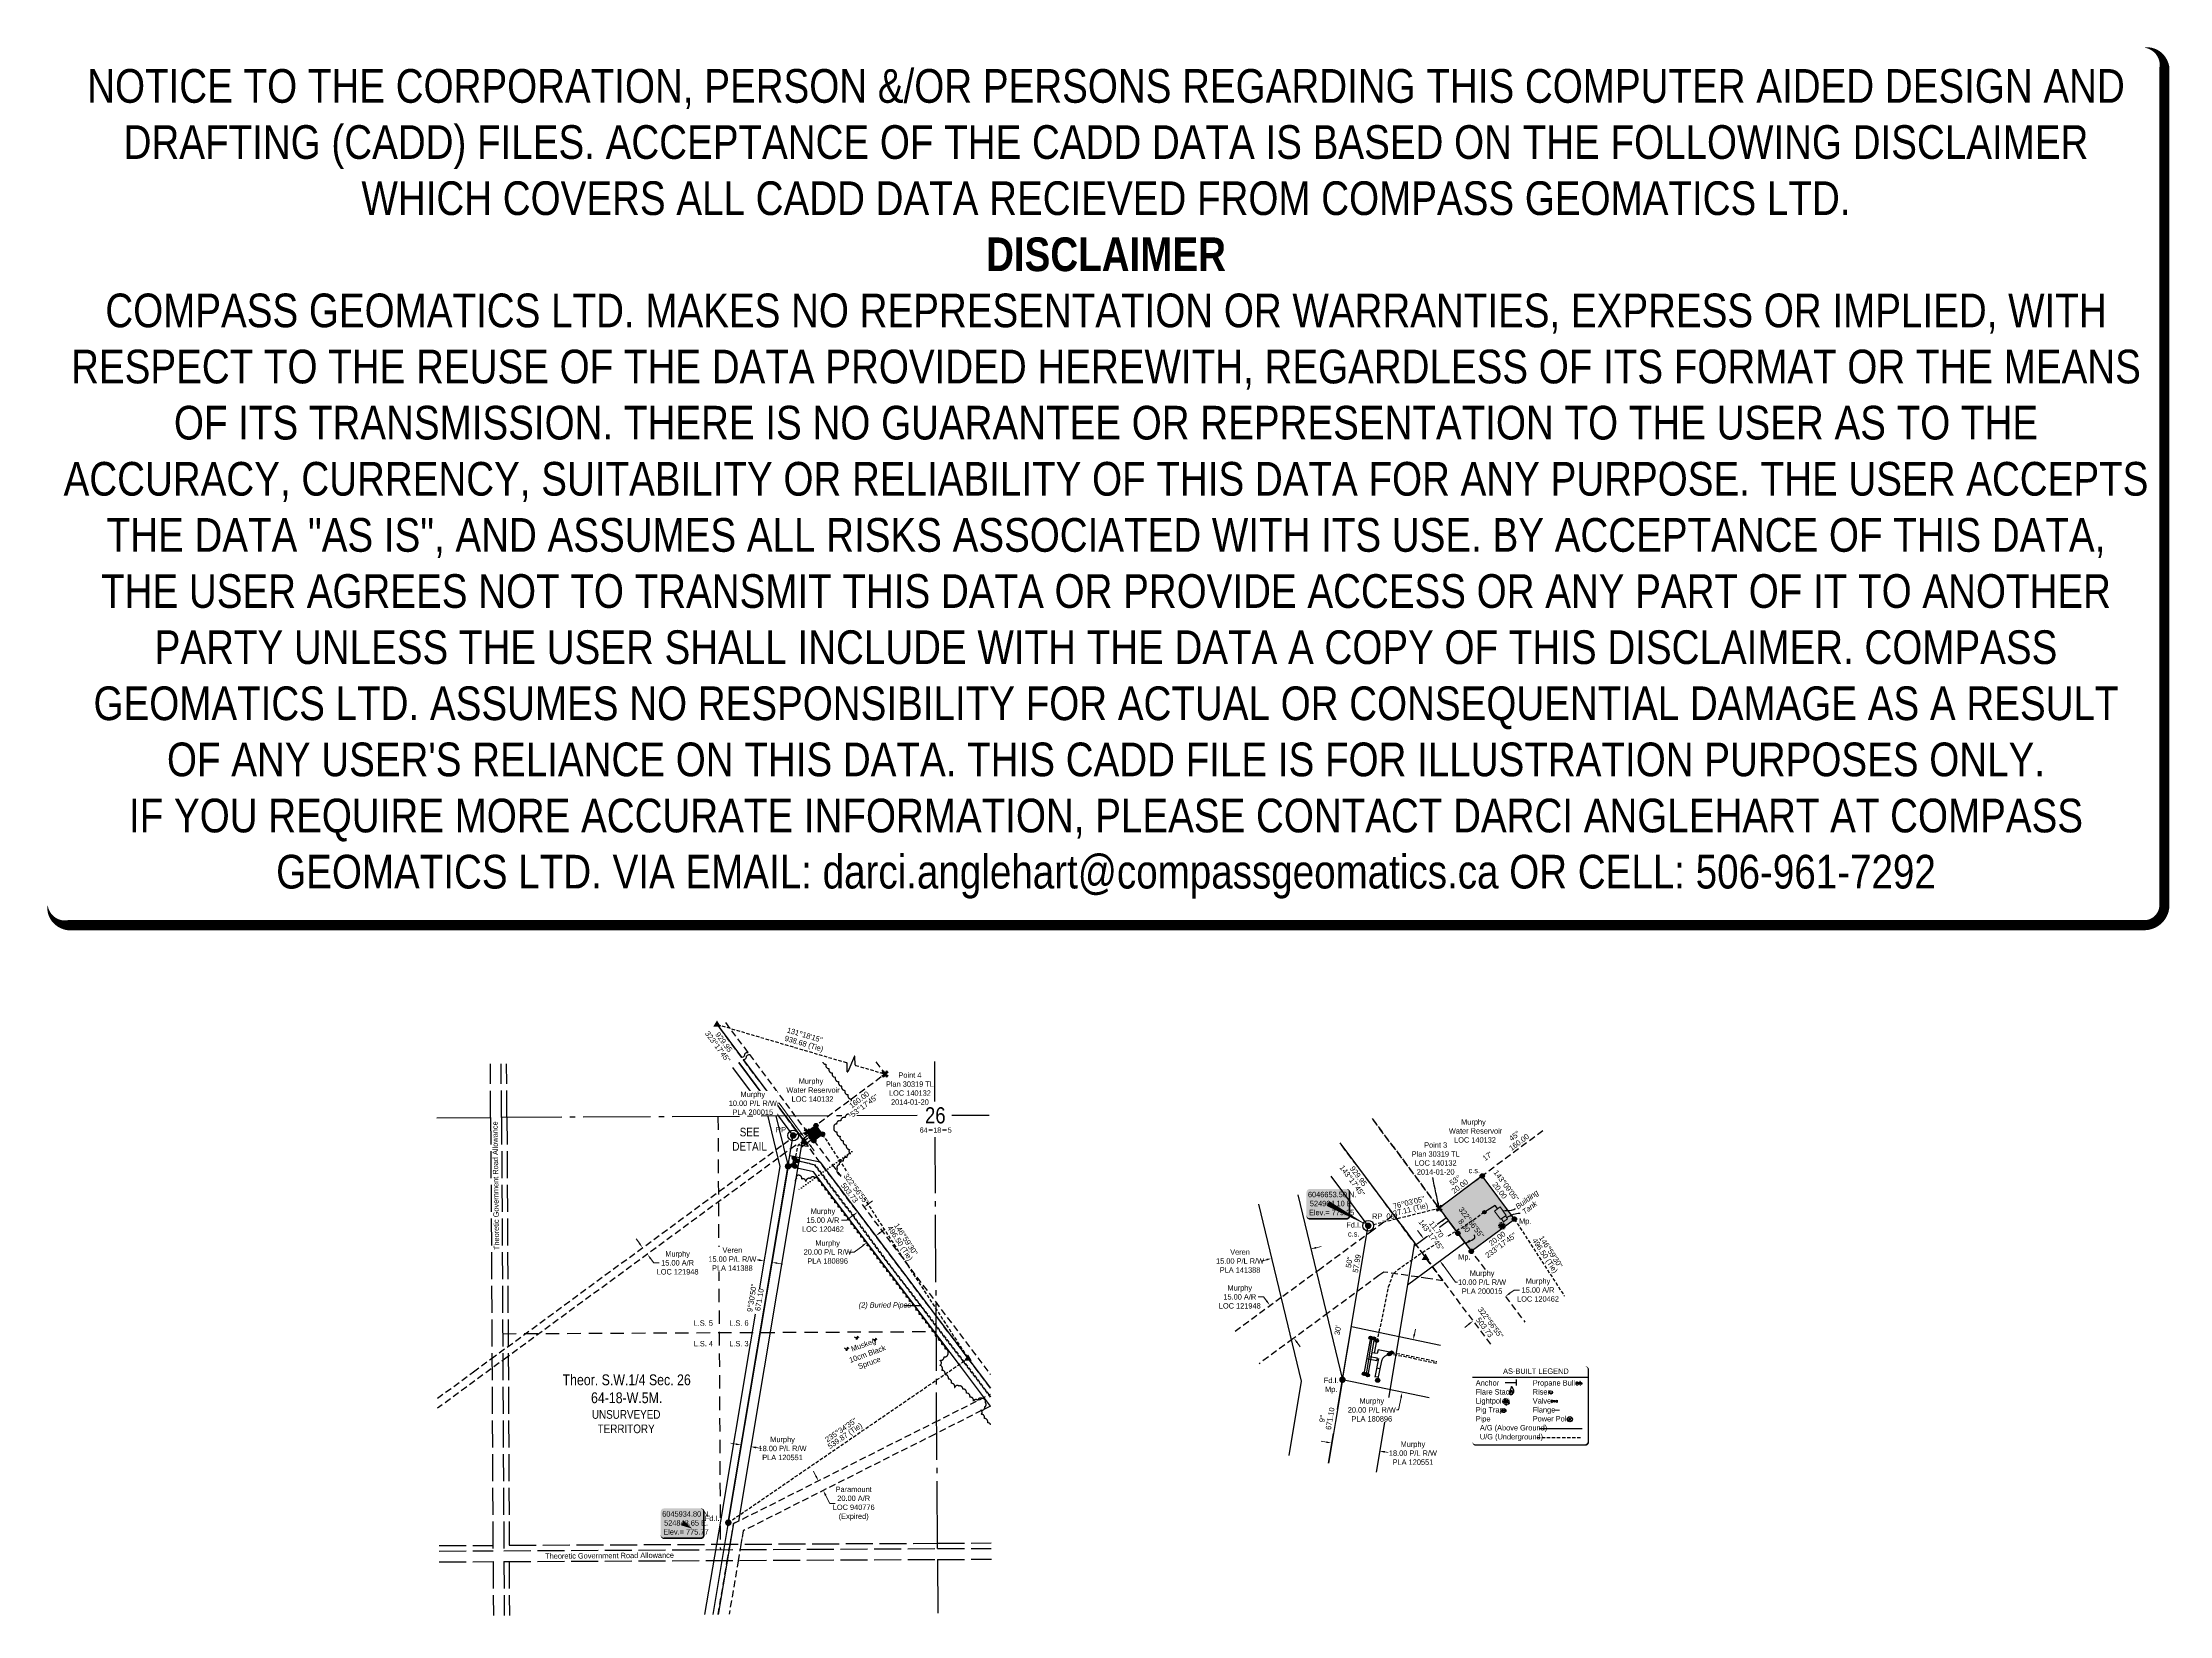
# Model space of a CAD drawing. Extents: x 523571 to 527519, y 6045763 to 6048682.
import ezdxf
from ezdxf.enums import TextEntityAlignment as Align

# ---------------------------------------------------------------- set-up
doc = ezdxf.new("R2010")
doc.units = 0
doc.header["$LTSCALE"] = 5
for name, pattern in [('0', [1, 1, 0]), ('foc-ACCESSROAD', [3.75, 2.5, -1.25]), ('foc-LSD', [8, 5, -3]), ('foc-QUARTERLINE', [33, 25, -3, 2, -3]), ('foc-TIELINE', [1.875, 1.25, -0.625]), ('foc-TOPO', [1, 0.2, -0.8]), ('foc-UNSURVEYED', [12.5, 10, -2.5]), ('POWERLINE5', [7.8, 2.4, -0.6, 0.6, -0.6, 0.6, -0.6, 2.4]), ('UG_PIPE', [1.875, 1.25, -0.625])]:
    doc.linetypes.add(name, pattern=pattern)
for name, color, linetype in [('10', 1, 'Continuous'), ('35', 37, 'Continuous'), ('9', 3, 'Continuous'), ('AS-PIPE-AG', 44, 'Continuous'), ('AS-PIPE-UG', 44, 'UG_PIPE'), ('AS-POWER-EXISTING', 72, 'POWERLINE5'), ('AS-SYMBOL', 7, 'Continuous'), ('C-AR', 13, 'foc-ACCESSROAD'), ('C-RW', 13, 'Continuous'), ('C-SYMBOL', 7, 'Continuous'), ('C-WS', 13, 'foc-ACCESSROAD'), ('CG-NOTES', 7, 'Continuous'), ('DETAIL-T', 7, 'Continuous'), ('F-AR', 190, 'foc-ACCESSROAD'), ('F-RW', 190, 'Continuous'), ('L-BD', 7, 'Continuous'), ('L-BD1', 253, 'Continuous'), ('L-MON', 1, 'Continuous'), ('L-MON-T', 1, 'Continuous'), ('L-SECLBL', 7, 'Continuous'), ('L-SECQ', 8, 'foc-QUARTERLINE'), ('L-SECTION-LSD', 7, 'foc-LSD'), ('L-TIE', 7, 'foc-TIELINE'), ('L-UNS-T', 3, 'Continuous'), ('L-USEC', 7, 'foc-UNSURVEYED'), ('P-PROPOSED', 10, 'Continuous'), ('P-PROPOSED-H', 21, 'Continuous'), ('T-BUSH', 110, '0'), ('T-BUSH-T', 110, 'Continuous'), ('T-GENERAL', 48, 'foc-TOPO'), ('T-VEGETATION CHANGE', 104, 'foc-TOPO'), ('TB_TEXT', 7, 'Continuous')]:
    doc.layers.add(name, color=color, linetype=linetype)
for name, color, linetype, lineweight in [('AS-GENERAL', 48, 'Continuous', 18), ('C-AR-T', 13, 'Continuous', 9), ('C-RW-T', 13, 'Continuous', 9), ('F-RW-T', 190, 'Continuous', 9), ('T-TEXT', 48, 'Continuous', 18)]:
    doc.layers.add(name, color=color, linetype=linetype, lineweight=lineweight)
doc.layers.add('DISCLAIMER', color=7, linetype='Continuous', plot=False)
doc.styles.add('100L', font='ARIALN.TTF', dxfattribs={"height": 11})
doc.styles.add('175L', font='ARIALN.TTF', dxfattribs={"height": 20})
doc.styles.add('80', font='ARIALN.TTF', dxfattribs={"height": 10})
doc.styles.add('80CG', font='ARIALN.TTF', dxfattribs={"height": 10})
doc.styles.add('80L', font='ARIALN.TTF', dxfattribs={"height": 10})
doc.styles.add('SIMPLEX', font='ARIALN.TTF')
doc.dimstyles.new('Compass 5 000', dxfattribs={"dimscale": 5, "dimtxt": 9, "dimasz": 2, "dimexe": 0.2, "dimexo": 0.0625, "dimgap": 0.5, "dimtad": 0, "dimtih": 1, "dimtoh": 1, "dimzin": 0, "dimdsep": 46, "dimtxsty": '80CG', "dimcen": 0.1, "dimse1": 1, "dimse2": 1, "dimclrd": 256, "dimclrt": 256, "dimaunit": 1, "dimadec": 4, "dimazin": 0, "dimtfac": 0.06, "dimtofl": 0, "dimtmove": 0, "dimatfit": 1, "dimfxl": 0.2, "dimtolj": 1, "dimtzin": 0, "dimlwd": -1, "dimarcsym": 0})

# ---------------------------------------------------------------- blocks, each defined once
blk = doc.blocks.new('riser')
h = blk.add_hatch(color=255)
h.dxf.hatch_style = 1
edge = h.paths.add_edge_path()
edge.add_arc((0, 0), 0.7, 0, 360)
blk.add_hatch(color=48).paths.add_polyline_path([(0.58, -0.15), (-0.58, -0.15, 0.774597)])
at = {"color": 48}
blk.add_line((-0.58, -0.15), (0.58, -0.15), dxfattribs=at)
blk.add_circle((0, 0), 0.6, dxfattribs=at)
blk = doc.blocks.new('PIG')
h = blk.add_hatch(color=255)
h.dxf.hatch_style = 1
edge = h.paths.add_edge_path()
edge.add_arc((0, 0), 0.85, 0, 360)
at = {"layer": 'AS-SYMBOL'}
h = blk.add_hatch(color=48, dxfattribs=at)
h.dxf.hatch_style = 1
h.paths.add_polyline_path([(-0.1, 0, 1), (-0.55, 0, 1)])
h = blk.add_hatch(color=48, dxfattribs=at)
h.dxf.hatch_style = 1
h.paths.add_polyline_path([(0.1, 0, 1), (0.55, 0, 1)])
at = {"layer": 'AS-SYMBOL', "color": 48}
for centre, radius in [((0, 0), 0.75), ((-0.33, 0), 0.225), ((0.33, 0), 0.225)]:
    blk.add_circle(centre, radius, dxfattribs=at)
blk = doc.blocks.new('fdia')
at = {"color": 255, "const_width": 1}
blk.add_lwpolyline([(-0.5, 0, 1), (0.5, 0, 1)], format="xyb", close=True, dxfattribs=at)
blk = doc.blocks.new('Fdiaa')
blk.add_blockref('fdia', (0, 0))
blk = doc.blocks.new('fdib')
at = {"color": 1, "const_width": 1.6}
blk.add_lwpolyline([(-0.4, 0, 1), (0.4, 0, 1)], format="xyb", close=True, dxfattribs=at)
at = {"color": 1}
blk.add_circle((0, 0), 0.8, dxfattribs=at)
blk = doc.blocks.new('Fdibb')
blk.add_blockref('fdib', (0, 0))
blk = doc.blocks.new('fdicc')
for name in ['Fdibb', 'Fdiaa']:
    blk.add_blockref(name, (0, 0))
blk = doc.blocks.new('FDI')
blk.add_blockref('fdicc', (0, 0))
blk = doc.blocks.new('PLIA')
at = {"color": 255, "const_width": 1}
blk.add_lwpolyline([(-0.5, 0, 1), (0.5, 0, 1)], format="xyb", close=True, dxfattribs=at)
blk = doc.blocks.new('PLIAA')
blk.add_blockref('PLIA', (0, 0))
blk = doc.blocks.new('PLIB')
at = {"color": 1}
blk.add_circle((0, 0), 0.8, dxfattribs=at)
blk = doc.blocks.new('PLIBB')
blk.add_blockref('PLIB', (0, 0))
blk = doc.blocks.new('PLICC')
for name in ['PLIAA', 'PLIBB']:
    blk.add_blockref(name, (0, 0))
blk = doc.blocks.new('PLI')
blk.add_blockref('PLICC', (0, 0))
blk = doc.blocks.new('L-SECLBL')
at = {"layer": '9', "color": 7}
for p, q in [((-5.1, -27.8), (-12.3, -27.8)), ((20.7, -27.8), (13.5, -27.8))]:
    blk.add_line(p, q, dxfattribs=at)
at = {"layer": '10', "color": 2, "style": 'SIMPLEX'}
blk.add_attdef('SEC', text='', height=30, dxfattribs=at).set_placement((0, 0), align=Align.MIDDLE)
at = {"layer": '10', "color": 5, "style": '80L'}
blk.add_attdef('TWP', text='', height=9.5, dxfattribs=at).set_placement((-14.4, -27.4), align=Align.MIDDLE_RIGHT)
blk.add_attdef('RGE', text='', height=9.5, dxfattribs=at).set_placement((3.6, -27.4), align=Align.MIDDLE_CENTER)
blk.add_attdef('MER', text='', height=9.5, dxfattribs=at).set_placement((23.2, -27.4), align=Align.MIDDLE_LEFT)
blk = doc.blocks.new('musk')
at = {"layer": 'T-GENERAL', "linetype": 'Continuous'}
for centre, radius, start, end in [((-0.86, 0.03), 0.856, 357.79145, 88.28967), ((1.86, 0.15), 1.86, 140.73204, 184.68714), ((1.91, -0.8), 2.08, 122.44271, 157.21454)]:
    blk.add_arc(centre, radius, start, end, dxfattribs=at)
blk = doc.blocks.new('*D581')
at = {"layer": 'C-AR-T', "transparency": 16777216}
for p, q in [((524678.6, 6046453.4), (524672.7, 6046461.5)), ((524699.3, 6046425.2), (524705.2, 6046417.1)), ((524705.2, 6046417.1), (524715.2, 6046417.1))]:
    blk.add_line(p, q, dxfattribs=at)
for points in [[(524679.9, 6046454.4), (524677.2, 6046452.4), (524684.5, 6046445.3)], [(524700.6, 6046426.2), (524698, 6046424.2), (524693.4, 6046433.2)]]:
    blk.add_solid(points, dxfattribs=at)
at = {"layer": 'C-AR-T', "transparency": 16777216, "insert": (524749.5, 6046417.1), "char_height": 10, "attachment_point": 5, "style": '80CG'}
blk.add_mtext('\\A1;Murphy\\P15.00 A/R\\PLOC 121948', dxfattribs=at)
blk = doc.blocks.new('*D582')
at = {"layer": 'C-RW-T', "transparency": 16777216}
for p, q in [((524928.2, 6046713.3), (524938.2, 6046713.3)), ((524938.2, 6046713.3), (524973.6, 6046665.1)), ((524979.5, 6046657.1), (524973.6, 6046665.1)), ((524997.2, 6046632.9), (525003.2, 6046624.8))]:
    blk.add_line(p, q, dxfattribs=at)
for points in [[(524980.8, 6046658.1), (524978.1, 6046656.1), (524985.4, 6046649)], [(524998.6, 6046633.9), (524995.9, 6046631.9), (524991.3, 6046641)]]:
    blk.add_solid(points, dxfattribs=at)
at = {"layer": 'C-RW-T', "transparency": 16777216, "insert": (524889.1, 6046713.3), "char_height": 10, "attachment_point": 5, "style": '80CG', "bg_fill": 3, "box_fill_scale": 1.1, "bg_fill_color": 256, "bg_fill_true_color": 13158600, "bg_fill_transparency": 0}
blk.add_mtext('\\A1;Murphy\\P10.00 P/L R/W\\PPLA 200015', dxfattribs=at)
blk = doc.blocks.new('*D583')
at = {"layer": 'C-RW-T', "transparency": 16777216}
for p, q in [((524857.9, 6046080.4), (524848.1, 6046082.1)), ((524895.4, 6046074.2), (524905.2, 6046072.5))]:
    blk.add_line(p, q, dxfattribs=at)
for points in [[(524858.2, 6046082.1), (524857.6, 6046078.8), (524867.8, 6046078.8)], [(524895.7, 6046075.8), (524895.1, 6046072.5), (524885.5, 6046075.8)]]:
    blk.add_solid(points, dxfattribs=at)
at = {"layer": 'C-RW-T', "transparency": 16777216, "insert": (524944.3, 6046072.5), "char_height": 10, "attachment_point": 5, "style": '80CG'}
blk.add_mtext('\\A1;Murphy\\P18.00 P/L R/W\\PPLA 120551', dxfattribs=at)
blk = doc.blocks.new('*D584')
at = {"layer": 'F-RW-T', "transparency": 16777216}
for p, q in [((525006.3, 6046021.4), (525001.8, 6046030.3)), ((525024.3, 6045985.6), (525032.1, 6045970.2)), ((525032.1, 6045970.2), (525042.1, 6045970.2))]:
    blk.add_line(p, q, dxfattribs=at)
for points in [[(525007.8, 6046022.1), (525004.8, 6046020.6), (525010.8, 6046012.4)], [(525025.8, 6045986.4), (525022.8, 6045984.9), (525019.8, 6045994.6)]]:
    blk.add_solid(points, dxfattribs=at)
at = {"layer": 'F-RW-T', "transparency": 16777216, "insert": (525076.4, 6045970.2), "char_height": 10, "attachment_point": 5, "style": '80CG'}
blk.add_mtext('\\A1;Paramount\\P20.00 A/R\\PLOC 940776\\P(Expired)', dxfattribs=at)
blk = doc.blocks.new('*D585')
at = {"layer": 'F-RW-T', "transparency": 16777216}
for p, q in [((524900, 6046422.3), (524890.2, 6046424)), ((524934.5, 6046416.5), (524944.4, 6046414.9))]:
    blk.add_line(p, q, dxfattribs=at)
for points in [[(524900.3, 6046424), (524899.7, 6046420.7), (524909.9, 6046420.7)], [(524934.8, 6046418.2), (524934.2, 6046414.9), (524924.7, 6046418.2)]]:
    blk.add_solid(points, dxfattribs=at)
at = {"layer": 'F-RW-T', "transparency": 16777216, "insert": (524851.1, 6046424), "char_height": 10, "attachment_point": 5, "style": '80CG', "bg_fill": 3, "box_fill_scale": 1.1, "bg_fill_color": 256, "bg_fill_true_color": 13158600, "bg_fill_transparency": 0}
blk.add_mtext('\\A1;Veren\\P15.00 P/L R/W\\PPLA 141388', dxfattribs=at)
blk = doc.blocks.new('*D586')
at = {"layer": 'C-AR-T', "transparency": 16777216}
for p, q in [((525103.6, 6046526.4), (525111.6, 6046532.5)), ((525063.6, 6046496.3), (525053.6, 6046496.3)), ((525075.7, 6046505.4), (525063.6, 6046496.3))]:
    blk.add_line(p, q, dxfattribs=at)
for points in [[(525102.6, 6046527.8), (525104.6, 6046525.1), (525095.6, 6046520.4)], [(525074.7, 6046506.7), (525076.7, 6046504), (525083.6, 6046511.4)]]:
    blk.add_solid(points, dxfattribs=at)
at = {"layer": 'C-AR-T', "transparency": 16777216, "insert": (525019.3, 6046496.3), "char_height": 10, "attachment_point": 5, "style": '80CG'}
blk.add_mtext('\\A1;Murphy\\P15.00 A/R\\PLOC 120462', dxfattribs=at)
blk = doc.blocks.new('*D587')
at = {"layer": 'C-RW-T', "transparency": 16777216}
for p, q in [((525125.1, 6046473.1), (525133.1, 6046479.1)), ((525093.2, 6046449), (525077.5, 6046437.2)), ((525077.5, 6046437.2), (525067.5, 6046437.2))]:
    blk.add_line(p, q, dxfattribs=at)
for points in [[(525092.2, 6046450.3), (525094.2, 6046447.7), (525101.2, 6046455)], [(525124.1, 6046474.4), (525126.1, 6046471.8), (525117.1, 6046467.1)]]:
    blk.add_solid(points, dxfattribs=at)
at = {"layer": 'C-RW-T', "transparency": 16777216, "insert": (525028, 6046437.2), "char_height": 10, "attachment_point": 5, "style": '80CG'}
blk.add_mtext('\\A1;Murphy\\P20.00 P/L R/W\\PPLA 180896', dxfattribs=at)
blk = doc.blocks.new('as-built legend')
h = blk.add_hatch(color=48)
h.dxf.hatch_style = 1
edge = h.paths.add_edge_path()
edge.add_arc((-47.7, -0.3), 3.41, 0, 360)
blk.add_hatch(color=48).paths.add_polyline_path([(38.3, 16.1), (32.5, 16.1, 0.774597)])
at = {"layer": 'AS-SYMBOL'}
h = blk.add_hatch(color=48, dxfattribs=at)
h.dxf.hatch_style = 1
h.paths.add_polyline_path([(-52.7, -16.7, 1), (-54.9, -16.7, 1)])
h = blk.add_hatch(color=48, dxfattribs=at)
h.dxf.hatch_style = 1
h.paths.add_polyline_path([(-49.4, -16.7, 1), (-51.7, -16.7, 1)])
at = {"color": 1}
blk.add_line((-110.3, 45.3), (104.8, 45.3), dxfattribs=at)
at = {"color": 48}
for p, q in [((-51.4, 1.9), (-53.7, 3.1)), ((-49.8, 3.4), (-51.1, 5.7)), ((-47.7, 4), (-47.7, 6.6)), ((-45.5, 3.4), (-44.2, 5.7)), ((-44, 1.9), (-41.7, 3.1)), ((32.5, 16.1), (38.3, 16.1)), ((36.2, 2.8), (36.2, -1.6)), ((40.3, 1.2), (36.2, 2.8)), ((43.1, 1.2), (47.2, 2.8)), ((47.2, 2.8), (47.2, -1.6)), ((92.3, 34.7), (82.7, 34.7)), ((92.3, 32.3), (82.7, 32.3)), ((-52, -0.3), (-54.6, -0.3)), ((-51.4, -2.5), (-53.7, -3.8)), ((-49.8, -4), (-51.1, -6.3)), ((-47.7, -4.6), (-47.7, -7.2)), ((-45.5, -4), (-44.2, -6.3)), ((-44, -2.5), (-41.7, -3.8)), ((-43.4, -0.3), (-40.8, -0.3)), ((36.2, -1.6), (40.3, 0)), ((47.2, -1.6), (43.1, 0))]:
    blk.add_line(p, q, dxfattribs=at)
at = {"color": 1, "flags": 128}
blk.add_lwpolyline([(-104.3, -80.7, 3, 3, 0), (98.8, -80.7, 3, 3, 0.414214), (104.8, -74.7, 3, 3, 0), (104.8, 59.3, 3, 0, 0.414214), (98.8, 65.3, 0, 0, 0), (-104.3, 65.3, 0, 0, 0.414214), (-110.3, 59.3, 0, 0, 0), (-110.3, -74.7, 0, 3, 0.414214)], format="xyseb", close=True, dxfattribs=at)
at = {"color": 48, "flags": 128}
for points in [[(-37.6, 12.7), (-37.8, 12.6), (-38, 12.5), (-38.2, 12.4), (-38.5, 12.4), (-38.7, 12.4), (-38.9, 12.3), (-39.1, 12.4), (-39.4, 12.4), (-39.6, 12.4), (-39.8, 12.5), (-39.9, 12.6), (-40.1, 12.7), (-40.3, 12.9), (-40.4, 13.1), (-40.6, 13.3), (-40.7, 13.5), (-40.8, 13.7), (-41, 14), (-41.1, 14.3), (-41.2, 14.6), (-41.3, 15), (-41.3, 15.4), (-41.4, 15.8), (-41.4, 16.2), (-41.4, 16.6), (-41.3, 17.1), (-41.3, 17.6), (-41.2, 18.1), (-41.1, 18.6), (-40.9, 19.1), (-40.8, 19.6), (-40.6, 20), (-40.5, 20.4), (-40.3, 20.8), (-40.2, 21.2), (-40, 21.6), (-39.8, 22), (-39.6, 22.3), (-39.5, 22.7), (-39.3, 23), (-39.1, 23.4), (-39, 23.8), (-38.8, 24.1), (-38.6, 24.5), (-38.5, 24.9), (-38.4, 25.3), (-38.2, 25.7), (-38.1, 26.1), (-38.1, 26.4), (-38, 26.8), (-38, 27.1), (-37.9, 27.4), (-37.9, 27.7), (-37.9, 27.8), (-37.8, 28), (-37.8, 28), (-37.7, 28), (-37.6, 27.9), (-37.5, 27.7), (-37.3, 27.5), (-37.2, 27.3), (-37.1, 27), (-36.9, 26.7), (-36.8, 26.5), (-36.7, 26.2), (-36.6, 25.9), (-36.5, 25.7), (-36.3, 25.4), (-36.2, 25.2), (-36.1, 25), (-36, 24.7), (-35.8, 24.4), (-35.7, 24.2), (-35.5, 23.9), (-35.4, 23.6), (-35.2, 23.3), (-35.1, 23), (-34.9, 22.8), (-34.8, 22.5), (-34.7, 22.2), (-34.6, 22), (-34.4, 21.8), (-34.4, 21.5), (-34.3, 21.3), (-34.2, 21.1), (-34.2, 20.9), (-34.1, 20.7), (-34.1, 20.5), (-34.1, 20.3), (-34.1, 20.1), (-34.1, 19.9), (-34.2, 19.7), (-34.2, 19.5), (-34.2, 19.3), (-34.2, 19.1), (-34.3, 18.9), (-34.3, 18.6), (-34.3, 18.4), (-34.3, 18.2), (-34.4, 17.9), (-34.4, 17.7), (-34.4, 17.4), (-34.5, 17.2), (-34.5, 17), (-34.6, 16.7), (-34.7, 16.5), (-34.8, 16.3), (-35, 16.1), (-35.1, 15.8), (-35.2, 15.6), (-35.4, 15.4), (-35.5, 15.2), (-35.6, 15.1), (-35.7, 14.9), (-35.9, 14.7), (-36, 14.5), (-36.1, 14.4), (-36.2, 14.2), (-36.3, 14.1), (-36.4, 13.9), (-36.5, 13.7), (-36.7, 13.6), (-36.8, 13.4), (-36.9, 13.2), (-37.1, 13.1), (-37.2, 12.9), (-37.4, 12.8)], [(-38, 12.5), (-38.2, 12.5), (-38.3, 12.4), (-38.4, 12.4), (-38.5, 12.4), (-38.7, 12.4), (-38.8, 12.4), (-38.9, 12.4), (-39, 12.4), (-39.2, 12.4), (-39.3, 12.4), (-39.4, 12.5), (-39.5, 12.6), (-39.5, 12.7), (-39.6, 12.8), (-39.7, 12.9), (-39.8, 13), (-39.9, 13.1), (-39.9, 13.3), (-40, 13.4), (-40.1, 13.6), (-40.1, 13.8), (-40.1, 14), (-40.2, 14.3), (-40.2, 14.5), (-40.2, 14.8), (-40.1, 15), (-40.1, 15.3), (-40, 15.6), (-40, 15.9), (-39.9, 16.1), (-39.8, 16.4), (-39.8, 16.7), (-39.7, 16.9), (-39.6, 17.1), (-39.5, 17.3), (-39.4, 17.5), (-39.3, 17.7), (-39.2, 17.9), (-39.1, 18.1), (-39, 18.3), (-38.9, 18.5), (-38.8, 18.7), (-38.7, 19), (-38.6, 19.2), (-38.5, 19.4), (-38.5, 19.6), (-38.4, 19.8), (-38.4, 20), (-38.3, 20.2), (-38.3, 20.4), (-38.3, 20.6), (-38.2, 20.8), (-38.2, 20.9), (-38.2, 21), (-38.2, 21.1), (-38.1, 21.1), (-38.1, 21.1), (-38, 21.1), (-38, 21), (-37.9, 20.9), (-37.8, 20.7), (-37.8, 20.6), (-37.7, 20.4), (-37.6, 20.3), (-37.5, 20.1), (-37.5, 20), (-37.4, 19.8), (-37.3, 19.7), (-37.3, 19.6), (-37.2, 19.4), (-37.1, 19.3), (-37.1, 19.1), (-37, 19), (-36.9, 18.8), (-36.8, 18.7), (-36.7, 18.5), (-36.6, 18.3), (-36.6, 18.2), (-36.5, 18), (-36.4, 17.9), (-36.3, 17.8), (-36.3, 17.6), (-36.2, 17.5), (-36.2, 17.4), (-36.2, 17.3), (-36.1, 17.1), (-36.1, 17), (-36.1, 16.9), (-36.1, 16.8), (-36.1, 16.7), (-36.1, 16.6), (-36.1, 16.5), (-36.1, 16.4), (-36.2, 16.2), (-36.2, 16.1), (-36.2, 16), (-36.2, 15.9), (-36.2, 15.7), (-36.2, 15.6), (-36.2, 15.5), (-36.2, 15.3), (-36.3, 15.2), (-36.3, 15.1), (-36.3, 14.9), (-36.4, 14.8), (-36.4, 14.7), (-36.5, 14.6), (-36.6, 14.4), (-36.7, 14.3), (-36.7, 14.2), (-36.8, 14.1), (-36.9, 14), (-36.9, 13.9), (-37, 13.8), (-37.1, 13.7), (-37.1, 13.6), (-37.2, 13.5), (-37.3, 13.4), (-37.3, 13.3), (-37.4, 13.2), (-37.5, 13.1), (-37.5, 13), (-37.6, 12.9), (-37.7, 12.9), (-37.8, 12.8), (-37.8, 12.7), (-37.9, 12.6)]]:
    blk.add_lwpolyline(points, close=True, dxfattribs=at)
at = {"color": 48, "const_width": 2, "flags": 128}
blk.add_lwpolyline([(41.3, -16.2), (46.3, -16.2), (51.3, -16.2)], dxfattribs=at)
at = {"color": 48}
for centre, radius in [((-47.7, -0.3), 3.41), ((35.4, 16.9), 3), ((41.7, 0.6), 1.56), ((41.7, 0.6), 0.55)]:
    blk.add_circle(centre, radius, dxfattribs=at)
for centre, start, end in [((82.7, 33.5), 90, 270), ((92.3, 33.5), 270, 90)]:
    blk.add_arc(centre, 1.2, start, end, dxfattribs=at)
at = {"layer": 'AS-PIPE-AG', "flags": 128}
blk.add_lwpolyline([(13.4, -50.2), (93.4, -50.2)], dxfattribs=at)
at = {"layer": 'AS-PIPE-UG', "flags": 128}
blk.add_lwpolyline([(9, -66.5), (93.3, -66.5)], dxfattribs=at)
at = {"layer": 'AS-POWER-EXISTING', "linetype": 'Continuous'}
for p, q in [((74, -36.2), (67.1, -29.5)), ((67.1, -36.2), (74, -29.5))]:
    blk.add_line(p, q, dxfattribs=at)
blk.add_circle((70.5, -32.8), 4.8, dxfattribs=at)
at = {"layer": 'AS-SYMBOL', "color": 72}
blk.add_line((-28.9, 29.9), (-28.9, 40.9), dxfattribs=at)
at = {"layer": 'AS-SYMBOL', "color": 72, "flags": 128}
blk.add_lwpolyline([(-49.5, 35.4), (-28.9, 35.4)], dxfattribs=at)
at = {"layer": 'AS-SYMBOL', "color": 48}
for centre, radius in [((-52.2, -16.7), 3.75), ((-53.8, -16.7), 1.12), ((-50.5, -16.7), 1.12)]:
    blk.add_circle(centre, radius, dxfattribs=at)
at = {"insert": (-60.3, 61.4), "char_height": 10, "attachment_point": 1, "style": '80L'}
blk.add_mtext_dynamic_manual_height_columns('\\pi6.80782;AS-BUILT LEGEND', width=114.83, gutter_width=45, heights=[0], dxfattribs=at)
at = {"layer": 'CG-NOTES', "char_height": 10, "attachment_point": 1, "style": '80L'}
for s, insert, width in [('Anchor\\PFlare Stack\\PLightpole\\PPig Trap\\PPipe\\P  A/G (Above Ground)\\P  U/G (Underground)', (-104.3, 39.7), 110.209), ('Propane Bullet\\PRiser\\PValve\\PFlange\\PPower Pole', (1.5, 39.7), 85.182)]:
    blk.add_mtext(s, dxfattribs=dict(at, insert=insert, width=width))
blk = doc.blocks.new('lightpole')
h = blk.add_hatch(color=48)
h.dxf.hatch_style = 1
edge = h.paths.add_edge_path()
edge.add_arc((0, 0), 0.682, 0, 360)
at = {"color": 48}
for p, q in [((-0.86, 0), (-1.38, 0)), ((-0.75, 0.43), (-1.19, 0.69)), ((-0.43, 0.75), (-0.69, 1.19)), ((0, 0.86), (0, 1.38)), ((0.43, 0.75), (0.69, 1.19)), ((0.75, 0.43), (1.19, 0.69)), ((0.86, 0), (1.38, 0)), ((-0.75, -0.43), (-1.19, -0.69)), ((-0.43, -0.75), (-0.69, -1.19)), ((0, -0.86), (0, -1.38)), ((0.43, -0.75), (0.69, -1.19)), ((0.75, -0.43), (1.19, -0.69))]:
    blk.add_line(p, q, dxfattribs=at)
blk.add_circle((0, 0), 0.682, dxfattribs=at)
blk = doc.blocks.new('*D595')
at = {"layer": 'F-RW-T', "transparency": 16777216}
for p, q in [((525934.7, 6046445.2), (525944.4, 6046447.5)), ((525842.4, 6046422.9), (525832.7, 6046420.5))]:
    blk.add_line(p, q, dxfattribs=at)
at = {"layer": 'F-RW-T', "linetype": 'Continuous', "transparency": 16777216}
for points in [[(525934.3, 6046446.8), (525935.1, 6046443.6), (525925, 6046442.8)], [(525842, 6046424.5), (525842.8, 6046421.3), (525852.1, 6046425.2)]]:
    blk.add_solid(points, dxfattribs=at)
at = {"layer": 'F-RW-T', "linetype": 'Continuous', "transparency": 16777216, "insert": (525793.6, 6046420.5), "char_height": 10, "attachment_point": 5, "style": '80CG'}
blk.add_mtext('\\A1;Veren\\P15.00 P/L R/W\\PPLA 141388', dxfattribs=at)
blk = doc.blocks.new('*D596')
at = {"layer": 'C-AR-T', "transparency": 16777216}
for p, q in [((525837.4, 6046353.9), (525827.4, 6046353.9)), ((525843.3, 6046345.9), (525837.4, 6046353.9)), ((525899.5, 6046269.3), (525905.4, 6046261.2))]:
    blk.add_line(p, q, dxfattribs=at)
at = {"layer": 'C-AR-T', "linetype": 'Continuous', "transparency": 16777216}
for points in [[(525844.6, 6046346.9), (525841.9, 6046344.9), (525849.2, 6046337.8)], [(525900.9, 6046270.3), (525898.2, 6046268.3), (525893.6, 6046277.4)]]:
    blk.add_solid(points, dxfattribs=at)
at = {"layer": 'C-AR-T', "linetype": 'Continuous', "transparency": 16777216, "insert": (525793.1, 6046353.9), "char_height": 10, "attachment_point": 5, "style": '80CG'}
blk.add_mtext('\\A1;Murphy\\P15.00 A/R\\PLOC 121948', dxfattribs=at)
blk = doc.blocks.new('*D597')
at = {"layer": 'C-RW-T', "transparency": 16777216}
for p, q in [((525954.1, 6046084.2), (525944.2, 6046085.8)), ((526062.5, 6046066), (526075.4, 6046063.8))]:
    blk.add_line(p, q, dxfattribs=at)
at = {"layer": 'C-RW-T', "linetype": 'Continuous', "transparency": 16777216}
for points in [[(525954.3, 6046085.8), (525953.8, 6046082.5), (525963.9, 6046082.5)], [(526062.8, 6046067.6), (526062.2, 6046064.3), (526052.6, 6046067.6)]]:
    blk.add_solid(points, dxfattribs=at)
at = {"layer": 'C-RW-T', "linetype": 'Continuous', "transparency": 16777216, "insert": (526114.5, 6046063.8), "char_height": 10, "attachment_point": 5, "style": '80CG', "bg_fill": 3, "box_fill_scale": 1.1, "bg_fill_color": 256, "bg_fill_true_color": 13158600, "bg_fill_transparency": 0}
blk.add_mtext('\\A1;Murphy\\P18.00 P/L R/W\\PPLA 120551', dxfattribs=at)
blk = doc.blocks.new('*D598')
at = {"layer": 'C-RW-T', "transparency": 16777216}
for p, q in [((526117.3, 6046284.5), (526119.3, 6046294.3)), ((526092.6, 6046167.1), (526087.7, 6046144.1)), ((526087.7, 6046144.1), (526077.7, 6046144.1))]:
    blk.add_line(p, q, dxfattribs=at)
at = {"layer": 'C-RW-T', "linetype": 'Continuous', "transparency": 16777216}
for points in [[(526115.6, 6046284.9), (526118.9, 6046284.2), (526115.2, 6046274.7)], [(526090.9, 6046167.4), (526094.2, 6046166.7), (526094.6, 6046176.9)]]:
    blk.add_solid(points, dxfattribs=at)
at = {"layer": 'C-RW-T', "linetype": 'Continuous', "transparency": 16777216, "insert": (526038.2, 6046144.1), "char_height": 10, "attachment_point": 5, "style": '80CG', "bg_fill": 3, "box_fill_scale": 1.1, "bg_fill_color": 256, "bg_fill_true_color": 13158600, "bg_fill_transparency": 0}
blk.add_mtext('\\A1;Murphy\\P20.00 P/L R/W\\PPLA 180896', dxfattribs=at)
blk = doc.blocks.new('RP')
at = {"layer": '35', "color": 3}
blk.add_circle((0, 0), 10, dxfattribs=at)
at = {"layer": '35', "color": 3, "style": '80'}
blk.add_attdef('RP_001', (-32.4, 5.8), '', height=10, dxfattribs=at)
blk = doc.blocks.new('*U599')
h = blk.add_hatch(color=254)
edge = h.paths.add_edge_path()
edge.add_line((-34, -28.5), (34, -28.5))
edge.add_arc((34, -22.5), 6, 270, 360)
edge.add_line((40, -22.5), (40, 21))
edge.add_arc((34, 21), 6, 0, 90)
edge.add_line((34, 27), (-34, 27))
edge.add_arc((-34, 21), 6, 90, 180)
edge.add_line((-40, 21), (-40, -22.5))
edge.add_arc((-34, -22.5), 6, 180, 270)
at = {"color": 1, "flags": 128}
blk.add_lwpolyline([(-34, -28.5, 3, 3, 0), (34, -28.5, 3, 3, 0.414214), (40, -22.5, 3, 3, 0), (40, 21, 3, 0, 0.414214), (34, 27, 0, 0, 0), (-34, 27, 0, 0, 0.414214), (-40, 21, 0, 0, 0), (-40, -22.5, 0, 3, 0.414214)], format="xyseb", close=True, dxfattribs=at)
blk.add_lwpolyline([(18, -10.4, 0, 10, 0), (0, 0, 5, 5, 0)], format="xyseb", dxfattribs=at)
at = {"color": 1, "style": '80'}
blk.add_attdef('ENTER_TEXT_001', (-36, -5), '', height=10, dxfattribs=at)
blk = doc.blocks.new('*U600')
h = blk.add_hatch(color=254)
edge = h.paths.add_edge_path()
edge.add_line((-34, -28.5), (34, -28.5))
edge.add_arc((34, -22.5), 6, 270, 360)
edge.add_line((40, -22.5), (40, 21))
edge.add_arc((34, 21), 6, 0, 90)
edge.add_line((34, 27), (-34, 27))
edge.add_arc((-34, 21), 6, 90, 180)
edge.add_line((-40, 21), (-40, -22.5))
edge.add_arc((-34, -22.5), 6, 180, 270)
at = {"color": 1, "flags": 128}
blk.add_lwpolyline([(-34, -28.5, 3, 3, 0), (34, -28.5, 3, 3, 0.414214), (40, -22.5, 3, 3, 0), (40, 21, 3, 0, 0.414214), (34, 27, 0, 0, 0), (-34, 27, 0, 0, 0.414214), (-40, 21, 0, 0, 0), (-40, -22.5, 0, 3, 0.414214)], format="xyseb", close=True, dxfattribs=at)
blk.add_lwpolyline([(74.7, -41.2, 0, 10, 0), (0, 0, 5, 5, 0)], format="xyseb", dxfattribs=at)
at = {"color": 1, "style": '80'}
blk.add_attdef('ENTER_TEXT_001', (-36, -5), '', height=10, dxfattribs=at)
blk = doc.blocks.new('*D601')
at = {"layer": 'C-RW-T', "transparency": 16777216}
for p, q in [((526129, 6046469.3), (526123.1, 6046477.3)), ((526170.5, 6046412.9), (526193.8, 6046381.2)), ((526193.8, 6046381.2), (526203.8, 6046381.2))]:
    blk.add_line(p, q, dxfattribs=at)
at = {"layer": 'C-RW-T', "linetype": 'Continuous', "transparency": 16777216}
for points in [[(526130.3, 6046470.3), (526127.7, 6046468.3), (526134.9, 6046461.2)], [(526171.8, 6046413.9), (526169.1, 6046411.9), (526164.5, 6046421)]]:
    blk.add_solid(points, dxfattribs=at)
at = {"layer": 'C-RW-T', "linetype": 'Continuous', "transparency": 16777216, "insert": (526242.9, 6046381.2), "char_height": 10, "attachment_point": 5, "style": '80CG', "bg_fill": 3, "box_fill_scale": 1.1, "bg_fill_color": 256, "bg_fill_true_color": 13158600, "bg_fill_transparency": 0}
blk.add_mtext('\\A1;Murphy\\P10.00 P/L R/W\\PPLA 200015', dxfattribs=at)
blk = doc.blocks.new('TEMP')
h = blk.add_hatch(color=255)
h.dxf.hatch_style = 1
h.paths.add_polyline_path([(0, 0.25), (-0.67, 1.15), (-0.67, 0.67), (-1.15, 0.67), (-0.25, 0), (-1.15, -0.67), (-0.67, -0.67), (-0.67, -1.15), (0, -0.25), (0.67, -1.15), (0.67, -0.67), (1.15, -0.67), (0.25, 0), (1.15, 0.67), (0.67, 0.67), (0.67, 1.15)])
h.paths.add_polyline_path([(0.57, 0.85), (0.57, 0.57), (0.85, 0.57), (0.08, 0), (0.85, -0.57), (0.57, -0.57), (0.57, -0.85), (0, -0.08), (-0.57, -0.85), (-0.57, -0.57), (-0.85, -0.57), (-0.08, 0), (-0.85, 0.57), (-0.57, 0.57), (-0.57, 0.85), (0, 0.08)], flags=16)
h = blk.add_hatch(color=1)
h.dxf.hatch_style = 1
h.paths.add_polyline_path([(0, 0.08), (-0.57, 0.85), (-0.57, 0.57), (-0.85, 0.57), (-0.08, 0), (-0.85, -0.57), (-0.57, -0.57), (-0.57, -0.85), (0, -0.08), (0.57, -0.85), (0.57, -0.57), (0.85, -0.57), (0.08, 0), (0.85, 0.57), (0.57, 0.57), (0.57, 0.85)])
at = {"color": 1}
for p, q in [((-0.08, 0), (0.08, 0)), ((0, 0.08), (0, -0.08))]:
    blk.add_line(p, q, dxfattribs=at)
at = {"color": 255, "flags": 128}
blk.add_lwpolyline([(-0.25, 0), (-1.15, 0.67), (-0.67, 0.67), (-0.67, 1.15), (0, 0.25), (0.67, 1.15), (0.67, 0.67), (1.15, 0.67), (0.25, 0), (1.15, -0.67), (0.67, -0.67), (0.67, -1.15), (0, -0.25), (-0.67, -1.15), (-0.67, -0.67), (-1.15, -0.67)], close=True, dxfattribs=at)
at = {"color": 1, "flags": 128}
blk.add_lwpolyline([(-0.08, 0), (-0.85, 0.57), (-0.57, 0.57), (-0.57, 0.85), (0, 0.08), (0.57, 0.85), (0.57, 0.57), (0.85, 0.57), (0.08, 0), (0.85, -0.57), (0.57, -0.57), (0.57, -0.85), (0, -0.08), (-0.57, -0.85), (-0.57, -0.57), (-0.85, -0.57)], close=True, dxfattribs=at)
blk = doc.blocks.new('STRIA')
blk.add_hatch(color=255).paths.add_polyline_path([(-0.04, 1.52), (-1.47, -0.87), (1.39, -0.87)])
blk = doc.blocks.new('STRIAA')
blk.add_blockref('STRIA', (0, 0))
blk = doc.blocks.new('STRIB')
at = {"color": 1}
blk.add_solid([(-1.12, -0.67), (-0.04, 1.13), (1.04, -0.67)], dxfattribs=at)
blk = doc.blocks.new('STRIBB')
blk.add_blockref('STRIB', (0, 0))
blk = doc.blocks.new('STRICC')
for name in ['STRIAA', 'STRIBB']:
    blk.add_blockref(name, (0, 0))
blk = doc.blocks.new('fdspike')
blk.add_blockref('STRICC', (0, 0))
blk = doc.blocks.new('linebrk')
blk.add_lwpolyline([(0, 0.00175, -0.346152), (-0.00019, 0.0015), (-0.00314, 0.00055, 0.772575), (-0.00312, 0.00036), (0.00312, -0.00036, -0.772575), (0.00314, -0.00055), (0.00019, -0.0015, 0.346152), (0, -0.00175)], format="xyb")
blk = doc.blocks.new('*D627')
at = {"layer": 'C-AR-T', "transparency": 16777216}
for p, q in [((526294.4, 6046360.7), (526302.4, 6046366.7)), ((526302.4, 6046366.7), (526312.4, 6046366.7)), ((526218.5, 6046303.4), (526210.6, 6046297.4))]:
    blk.add_line(p, q, dxfattribs=at)
for points in [[(526293.4, 6046362), (526295.4, 6046359.3), (526286.4, 6046354.6)], [(526217.5, 6046304.8), (526219.5, 6046302.1), (526226.5, 6046309.4)]]:
    blk.add_solid(points, dxfattribs=at)
at = {"layer": 'C-AR-T', "transparency": 16777216, "insert": (526346.7, 6046366.7), "char_height": 10, "attachment_point": 5, "style": '80CG'}
blk.add_mtext('\\A1;Murphy\\P15.00 A/R\\PLOC 120462', dxfattribs=at)
blk = doc.blocks.new('Disclaimer_Legal')
at = {"layer": 'DISCLAIMER', "color": 254, "flags": 128}
blk.add_lwpolyline([(-3612.9, -1104.6, 37.5, 37.5, 0), (4096.1, -1104.6, 37.5, 37.5, 0.414214), (4171.1, -1029.6, 37.5, 37.5, 0), (4171.1, 2078.7, 37.5, 0, 0.414214), (4096.1, 2153.7, 0, 0, 0), (-3612.9, 2153.7, 0, 0, 0.414214), (-3687.9, 2078.7, 0, 0, 0), (-3687.9, -1029.6, 0, 37.5, 0.414214)], format="xyseb", close=True, dxfattribs=at)
at = {"layer": 'DISCLAIMER', "color": 254, "insert": (241.6, 533.9), "char_height": 125, "width": 7717.568, "attachment_point": 5, "style": '80'}
blk.add_mtext('NOTICE TO THE CORPORATION, PERSON &/OR PERSONS REGARDING THIS COMPUTER AIDED DESIGN AND DRAFTING (CADD) FILES. ACCEPTANCE OF THE CADD DATA IS BASED ON THE FOLLOWING DISCLAIMER WHICH COVERS ALL CADD DATA RECIEVED FROM COMPASS GEOMATICS LTD.\\P{\\fArial Narrow|b1|i0|c0|p34;DISCLAIMER}\\PCOMPASS GEOMATICS LTD. MAKES NO REPRESENTATION OR WARRANTIES, EXPRESS OR IMPLIED, WITH RESPECT TO THE REUSE OF THE DATA PROVIDED HEREWITH, REGARDLESS OF ITS FORMAT OR THE MEANS OF ITS TRANSMISSION. THERE IS NO GUARANTEE OR REPRESENTATION TO THE USER AS TO THE ACCURACY, CURRENCY, SUITABILITY OR RELIABILITY OF THIS DATA FOR ANY PURPOSE. THE USER ACCEPTS THE DATA "AS IS", AND ASSUMES ALL RISKS ASSOCIATED WITH ITS USE. BY ACCEPTANCE OF THIS DATA, THE USER AGREES NOT TO TRANSMIT THIS DATA OR PROVIDE ACCESS OR ANY PART OF IT TO ANOTHER PARTY UNLESS THE USER SHALL INCLUDE WITH THE DATA A COPY OF THIS DISCLAIMER. COMPASS GEOMATICS LTD. ASSUMES NO RESPONSIBILITY FOR ACTUAL OR CONSEQUENTIAL DAMAGE AS A RESULT OF ANY USER\'S RELIANCE ON THIS DATA. THIS CADD FILE IS FOR ILLUSTRATION PURPOSES ONLY.\\PIF YOU REQUIRE MORE ACCURATE INFORMATION, PLEASE CONTACT DARCI ANGLEHART AT COMPASS GEOMATICS LTD. VIA EMAIL: darci.anglehart@compassgeomatics.ca OR CELL: 506-961-7292', dxfattribs=at)

msp = doc.modelspace()

# ---------------------------------------------------------------- hatches: boundary and pattern name
at = {"layer": 'P-PROPOSED-H'}
h = msp.add_hatch(color=256, dxfattribs=at)
h.dxf.hatch_style = 1
h.paths.add_polyline_path([(525002.358, 6046644.014), (525018.384, 6046655.961), (525006.436, 6046671.988), (524990.41, 6046660.04), (524993.935, 6046655.312)])
h = msp.add_hatch(color=256, dxfattribs=at)
h.dxf.hatch_style = 1
h.paths.add_polyline_path([(526222.829, 6046438.556), (526302.961, 6046498.294), (526243.223, 6046578.426), (526163.091, 6046518.688), (526180.714, 6046495.049)])

# ---------------------------------------------------------------- linework, layer by layer
at = {"flags": 128}
for points in [[(524868.194, 6046798.866, 0.09819619), (524871.043, 6046799.307, 0.11502491), (524873.112, 6046800.656, 0.18910183), (524874.224, 6046803.36, -0.18910183), (524875.335, 6046806.064, -0.11502491), (524877.404, 6046807.414, -0.09819619), (524880.254, 6046807.854)], [(524871.282, 6046794.723, 0.09819619), (524874.132, 6046795.163, 0.11502491), (524876.201, 6046796.513, 0.18910183), (524877.312, 6046799.217, -0.18910183), (524878.423, 6046801.921, -0.11502491), (524880.492, 6046803.27, -0.09819619), (524883.342, 6046803.71)]]:
    msp.add_lwpolyline(points, format="xyb", dxfattribs=at)
at = {"layer": '35', "color": 3}
msp.add_circle((526031.531, 6046485.978), 9.995, dxfattribs=at)
at = {"layer": 'AS-GENERAL', "flags": 128}
for points in [[(526277.061, 6046497.953), (526265.921, 6046512.748), (526276.271, 6046520.898), (526287.551, 6046505.183)], [(526286.251, 6046504.183), (526290.071, 6046498.708), (526282.571, 6046493.418), (526278.841, 6046498.528)]]:
    msp.add_lwpolyline(points, close=True, dxfattribs=at)
at = {"layer": 'AS-PIPE-AG', "flags": 128}
for points in [[(525012.103, 6046659.877), (525011.251, 6046661), (525007.222, 6046658.503)], [(524964.917, 6046611.9), (524962.494, 6046598.536)], [(524963.398, 6046598.336), (524965.579, 6046611.731)], [(524963.433, 6046604.255), (524967.333, 6046603.464), (524967.533, 6046604.288), (524964.444, 6046604.885)], [(524966.319, 6046611.68), (524963.961, 6046598.028)], [(524972.74, 6046606.443), (524967.771, 6046607.484), (524967.403, 6046606.028), (524965.497, 6046606.358)], [(524966.469, 6046606.2), (524967.31, 6046610.815)], [(524967.89, 6046604.158), (524966.527, 6046597.31)], [(524966.622, 6046597.571), (524967.752, 6046597.396)], [(524968.457, 6046600.383), (524967.186, 6046600.603)], [(524967.483, 6046603.922), (524967.835, 6046603.833)], [(524967.606, 6046596.128), (524969.128, 6046603.313), (524969.53, 6046604.369), (524970.233, 6046605.043), (524971.395, 6046605.703), (524971.92, 6046605.773)], [(526271.556, 6046517.873), (526267.296, 6046523.488), (526247.151, 6046511.003)], [(526035.626, 6046277.988), (526023.511, 6046211.168)], [(526028.031, 6046210.168), (526038.936, 6046277.143)], [(526028.206, 6046239.763), (526047.706, 6046235.808), (526048.706, 6046239.928), (526033.261, 6046242.913)], [(526042.636, 6046276.888), (526030.846, 6046208.628)], [(526074.741, 6046250.703), (526049.896, 6046255.908), (526048.056, 6046248.628), (526038.526, 6046250.278)], [(526043.386, 6046249.488), (526047.591, 6046272.563)], [(526049.071, 6046199.128), (526056.681, 6046235.053), (526058.691, 6046240.333), (526062.206, 6046243.703), (526068.016, 6046247.003), (526070.641, 6046247.353)], [(526050.491, 6046239.278), (526043.676, 6046205.038)], [(526044.151, 6046206.343), (526049.801, 6046205.468)], [(526053.326, 6046220.403), (526046.971, 6046221.503)], [(526048.456, 6046238.098), (526050.216, 6046237.653)]]:
    msp.add_lwpolyline(points, dxfattribs=at)
at = {"layer": 'AS-PIPE-UG', "flags": 128}
for points in [[(525007.218, 6046658.523), (525004.898, 6046656.847), (524999.609, 6046653.19), (524996.117, 6046651.177), (524983.385, 6046642.975), (524978.026, 6046639.155), (524974.862, 6046636.881), (524973.274, 6046635.606), (524971.545, 6046630.641), (524969.576, 6046620.862), (524967.322, 6046610.806)], [(525330.467, 6046167.592), (525292.213, 6046218.241), (525239.879, 6046285.828), (525179.528, 6046365.34), (525135.337, 6046422.625), (525072.716, 6046507.639), (525059.158, 6046524.841), (525039.471, 6046550.967), (525015.206, 6046583.786), (525004.12, 6046598.472), (524993.14, 6046601.573), (524984.224, 6046603.464), (524976.319, 6046605.112), (524971.895, 6046605.787)], [(524972.701, 6046606.445), (524976.497, 6046605.773), (524984.509, 6046604.191), (524993.439, 6046602.181), (525004.142, 6046599.132), (525015.871, 6046584.396), (525039.905, 6046551.291)], [(525039.905, 6046551.291), (525073.101, 6046507.896), (525135.645, 6046422.83), (525179.868, 6046365.621), (525240.341, 6046285.943), (525290.136, 6046221.591), (525330.462, 6046168.511)], [(526247.131, 6046511.103), (526235.531, 6046502.723), (526209.086, 6046484.438), (526191.626, 6046474.373), (526127.966, 6046433.363), (526101.171, 6046414.263), (526085.351, 6046402.893), (526077.411, 6046396.518), (526068.766, 6046371.693), (526058.921, 6046322.798), (526047.651, 6046272.518)], [(526158.378, 6046230.248), (526132.16, 6046235.809), (526092.635, 6046244.05), (526070.516, 6046247.423)], [(526074.544, 6046250.711), (526093.525, 6046247.353), (526133.584, 6046239.442), (526159.104, 6046233.698)]]:
    msp.add_lwpolyline(points, dxfattribs=at)
at = {"layer": 'C-AR', "flags": 128}
for points in [[(524868.188, 6046798.864), (524822.889, 6046859.63)], [(525330.382, 6046184.442), (525288.908, 6046239.611), (524985.396, 6046641.638), (524871.278, 6046794.719)], [(526038.931, 6046685.081), (526198.017, 6046471.684), (526322.191, 6046307.204)], [(524990.396, 6046660.029), (524997.387, 6046650.652), (525300.725, 6046248.855), (525330.255, 6046209.574)], [(526259.424, 6046265.869), (526138.023, 6046426.675), (525979.015, 6046640.036)]]:
    msp.add_lwpolyline(points, dxfattribs=at)
at = {"layer": 'C-AR'}
for points in [[(524303.685, 6046165.658), (524370.357, 6046214.621), (524403.279, 6046238.799), (524433.32, 6046260.86), (524932.416, 6046627.377), (524945.576, 6046637.043), (524964.9, 6046651.244), (524973.525, 6046657.576), (524981.28, 6046647.173), (524985.396, 6046641.638), (524991.847, 6046633.103), (524986.205, 6046633.928), (524969.912, 6046636.31), (524968.093, 6046634.975), (524949.276, 6046621.153), (524936.108, 6046611.48), (524433.421, 6046242.298), (524403.38, 6046220.235), (524303.786, 6046147.09)], [(525784.455, 6046290.26), (525873.121, 6046355.372), (525938.922, 6046403.703), (526035.543, 6046474.706), (526078.665, 6046506.367), (526117.44, 6046454.354), (526170.275, 6046384), (526142.064, 6046388.128), (526060.601, 6046400.039), (526051.506, 6046393.362), (525957.42, 6046324.251), (525891.58, 6046275.888), (525828.846, 6046229.815)]]:
    msp.add_lwpolyline(points, dxfattribs=at)
at = {"layer": 'C-RW', "flags": 128}
for points in [[(524822.893, 6046859.633), (524868.194, 6046798.866)], [(524871.282, 6046794.723), (524981.28, 6046647.173), (524862.358, 6045937.591), (524853.503, 6045933.127), (524824.893, 6045764.62)], [(524843.649, 6045934.8), (524964.098, 6046653.498), (524863.068, 6046789.019)], [(525979.015, 6046640.036), (526117.44, 6046454.354), (526046.051, 6046028.392)], [(525330.551, 6046150.919), (525272.773, 6046227.821), (525001.964, 6046586.376), (524954.519, 6046596.335), (524957.829, 6046616.092), (525013.405, 6046604.396), (525288.561, 6046240.029), (525330.382, 6046184.405)], [(525957.685, 6046045.348), (526031.531, 6046485.978), (525962.912, 6046578.023)], [(526144.922, 6046166.308), (525983.636, 6046200.163), (526000.186, 6046298.949), (526165.514, 6046264.154)]]:
    msp.add_lwpolyline(points, dxfattribs=at)
at = {"layer": 'C-RW'}
for points in [[(524978.673, 6046631.62), (524999.908, 6046647.299), (524993.935, 6046655.312), (524981.072, 6046645.815), (524981.049, 6046645.798)], [(526104.406, 6046376.585), (526210.583, 6046454.982), (526180.714, 6046495.049), (526116.401, 6046447.563), (526116.288, 6046447.479)]]:
    msp.add_lwpolyline(points, close=True, dxfattribs=at)
at = {"layer": 'C-WS', "flags": 128}
for points in [[(524880.254, 6046807.854), (524835.452, 6046867.972)], [(525117.689, 6046790.329), (525134.65, 6046767.57), (524990.41, 6046660.04), (524883.342, 6046803.71)], [(526355.68, 6046662.262), (526163.091, 6046518.688), (526038.931, 6046685.081)]]:
    msp.add_lwpolyline(points, dxfattribs=at)
at = {"layer": 'F-AR'}
for points in [[(524824.812, 6045764.62), (524841.751, 6045864.097), (524846.891, 6045894.284), (524849.33, 6045908.621), (524853.503, 6045933.127), (525226.065, 6046120.923), (525330.437, 6046173.535)], [(525330.55, 6046151.204), (525226.19, 6046098.596), (524871.519, 6045919.807), (524869.043, 6045905.263), (524867.192, 6045894.385), (524862.053, 6045864.199), (524845.116, 6045764.722)]]:
    msp.add_lwpolyline(points, dxfattribs=at)
at = {"layer": 'F-RW'}
for points in [[(524851.25, 6046779.789), (524915.618, 6046693.444), (524939.226, 6046595.791), (524828.866, 6045937.294), (524799.526, 6045764.493)], [(524863.068, 6046789.019), (524929.471, 6046699.947), (524954.519, 6046596.335), (524843.649, 6045934.8), (524814.746, 6045764.569)], [(525827.75, 6046525.975), (525907.173, 6046197.442), (525884.051, 6046059.477)], [(525900.612, 6046543.589), (525983.636, 6046200.163), (525957.69, 6046045.347)]]:
    msp.add_lwpolyline(points, dxfattribs=at)
at = {"layer": 'L-SECQ'}
for p, q in [((525227.282, 6046716.519), (525226.866, 6046790.89)), ((524302.547, 6046686.227), (524402.494, 6046686.7)), ((525194.433, 6046690.665), (524422.614, 6046686.796)), ((525258.749, 6046690.987), (525327.824, 6046691.333)), ((525231.923, 6045886.558), (525227.651, 6046650.6)), ((525232.036, 6045866.611), (525232.594, 6045766.663))]:
    msp.add_line(p, q, dxfattribs=at)
at = {"layer": 'L-SECTION-LSD', "flags": 128}
for points in [[(524824.431, 6046688.81), (524828.854, 6045884.616)], [(524424.784, 6046285.591), (525229.669, 6046289.623)]]:
    msp.add_lwpolyline(points, dxfattribs=at)
at = {"layer": 'L-TIE'}
for p, q in [((524822.893, 6046859.633), (525063.273, 6046788.648)), ((525080.019, 6046783.703), (525134.65, 6046767.57))]:
    msp.add_line(p, q, dxfattribs=at)
at = {"layer": 'L-TIE', "flags": 128}
for points in [[(524964.098, 6046653.498), (524990.41, 6046660.04)], [(525018.384, 6046655.961), (525288.75, 6046239.834)], [(526031.531, 6046485.978), (526163.091, 6046518.688)], [(526302.961, 6046498.294), (526395.971, 6046355.14)]]:
    msp.add_lwpolyline(points, dxfattribs=at)
at = {"layer": 'L-USEC'}
for p, q in [((524402.494, 6046686.7), (524401.954, 6046786.647)), ((524422.614, 6046686.808), (524422.074, 6046786.75)), ((524432.674, 6046686.863), (524432.134, 6046786.802)), ((524402.494, 6046686.7), (524406.843, 6045882.596)), ((524422.614, 6046686.808), (524426.962, 6045882.696)), ((524432.674, 6046686.863), (524436.968, 6045892.798)), ((524306.841, 6045892.174), (524406.788, 6045892.656)), ((524436.968, 6045892.801), (525231.866, 6045896.632)), ((525231.891, 6045896.616), (525331.839, 6045897.098)), ((525231.94, 6045886.558), (525331.888, 6045887.04)), ((524306.896, 6045882.114), (524406.843, 6045882.596)), ((524307.005, 6045861.994), (524406.952, 6045862.476)), ((524406.952, 6045862.476), (524407.493, 6045762.529)), ((524426.975, 6045882.679), (525231.94, 6045886.558)), ((524427.072, 6045862.573), (525232.037, 6045866.452)), ((524427.072, 6045862.577), (524427.613, 6045762.629)), ((524436.804, 6045862.641), (524437.345, 6045762.678)), ((525232.037, 6045866.452), (525331.984, 6045866.934))]:
    msp.add_line(p, q, dxfattribs=at)
at = {"layer": 'P-PROPOSED', "flags": 128}
for points in [[(525002.358, 6046644.014), (525018.384, 6046655.961), (525006.436, 6046671.988), (524990.41, 6046660.04), (524993.935, 6046655.312)], [(526222.829, 6046438.556), (526302.961, 6046498.294), (526243.223, 6046578.426), (526163.091, 6046518.688), (526180.714, 6046495.049)]]:
    msp.add_lwpolyline(points, close=True, dxfattribs=at)
at = {"layer": 'T-BUSH', "flags": 128}
for points in [[(525018.915, 6046789.821, 0.3210761), (525024.764, 6046785.79, 0.52056705), (525030.643, 6046777.708, 0.52056705), (525036.523, 6046769.625, 0.52056705), (525042.402, 6046761.542, 0.52056705), (525048.281, 6046753.459, 0.52056705), (525054.161, 6046745.377, 0.52056705), (525060.04, 6046737.294, 0.52056705), (525065.92, 6046729.211, 0.52056705), (525071.799, 6046721.129, 0.52056705), (525077.678, 6046713.046, 0.52056705), (525083.558, 6046704.963, 0.52056705), (525076.521, 6046698.808, 0.52056705), (525068.538, 6046692.795, 0.52056705), (525060.554, 6046686.781, 0.52056705), (525052.571, 6046680.768, 0.52056705), (525044.587, 6046674.754, 0.52056705), (525039.633, 6046668.275, 0.52056705), (525045.444, 6046660.143, 0.52056705), (525051.255, 6046652.01, 0.52056705), (525057.065, 6046643.878, 0.52056705), (525062.876, 6046635.746, 0.52056705), (525068.686, 6046627.614, 0.52056705), (525071.023, 6046619.801, 0.52056705), (525063.827, 6046612.864, 0.52056705), (525056.632, 6046605.927, 0.52056705), (525049.436, 6046598.99, 0.52056705), (525045.592, 6046591.67, 0.52056705), (525053.249, 6046579.871)], [(525330.723, 6046116.779, 0.29055065), (525325.111, 6046120.134, 0.52056705), (525319.161, 6046128.165, 0.52056705), (525313.211, 6046136.195, 0.52056705), (525312.368, 6046143.642, 0.52056705), (525319.976, 6046150.123, 0.52056705), (525320.983, 6046157.34, 0.52056705), (525314.987, 6046165.336, 0.52056705), (525306.759, 6046161.824, 0.52056705), (525298.768, 6046160.256, 0.52056705), (525292.183, 6046167.775, 0.52056705), (525285.598, 6046175.295, 0.52056705), (525279.013, 6046182.814, 0.52056705), (525272.095, 6046188.375, 0.52056705), (525263.819, 6046185.463, 0.52056705), (525257.871, 6046193.495, 0.52056705), (525251.923, 6046201.527, 0.52056705), (525245.974, 6046209.559, 0.52056705), (525240.026, 6046217.591, 0.52056705), (525236.904, 6046226.798, 0.52056705), (525236.623, 6046236.234, 0.52056705), (525244.159, 6046242.799, 0.52056705), (525251.695, 6046249.364, 0.52056705), (525245.811, 6046257.378, 0.52056705), (525239.848, 6046265.399, 0.52056705), (525233.886, 6046273.421, 0.52056705), (525227.923, 6046281.443, 0.52056705), (525221.961, 6046289.464, 0.52056705), (525215.999, 6046297.486, 0.52056705), (525210.023, 6046305.498, 0.52056705), (525203.994, 6046313.47, 0.52056705), (525197.965, 6046321.442, 0.52056705), (525191.937, 6046329.414, 0.52056705), (525185.908, 6046337.386, 0.52056705), (525179.879, 6046345.357, 0.52056705), (525173.85, 6046353.329, 0.52056705), (525167.821, 6046361.301, 0.52056705), (525161.792, 6046369.273, 0.52056705), (525155.763, 6046377.245, 0.52056705), (525149.734, 6046385.217, 0.52056705), (525143.706, 6046393.188, 0.52056705), (525137.677, 6046401.16, 0.52056705), (525131.648, 6046409.132, 0.52056705), (525125.619, 6046417.104, 0.52056705), (525119.59, 6046425.076, 0.52056705), (525113.561, 6046433.048, 0.52056705), (525107.532, 6046441.019, 0.52056705), (525101.503, 6046448.991, 0.52056705), (525095.474, 6046456.963, 0.52056705), (525089.446, 6046464.935, 0.52056705), (525083.417, 6046472.907, 0.52056705), (525077.388, 6046480.879, 0.52056705), (525071.359, 6046488.85, 0.52056705), (525065.33, 6046496.822, 0.52056705), (525059.301, 6046504.794, 0.52056705), (525053.272, 6046512.766, 0.52056705), (525047.243, 6046520.738, 0.52056705), (525041.215, 6046528.71, 0.52056705), (525035.186, 6046536.681, 0.52056705), (525029.157, 6046544.653, 0.52056705), (525023.123, 6046552.621, 0.52056705), (525017.075, 6046560.579, 0.52056705), (525011.027, 6046568.536, 0.52056705), (525003.985, 6046575.586, 0.52056705), (524995.917, 6046573.68, 0.52056705), (524987.561, 6046568.195, 0.52056705), (524980.156, 6046572.646, 0.52056705), (524972.992, 6046579.615, 0.52056705), (524970.175, 6046573.598, 0.52056705), (524969.187, 6046567.196)]]:
    msp.add_lwpolyline(points, format="xyb", dxfattribs=at)
at = {"layer": 'T-VEGETATION CHANGE', "flags": 128}
msp.add_lwpolyline([(525072.759, 6046623.773), (524972.636, 6046551.743)], dxfattribs=at)

# ---------------------------------------------------------------- block references
at = {"layer": '35', "linetype": 'Continuous', "xscale": 0.99948816, "yscale": 0.99948816, "zscale": 0.99948816}
msp.add_blockref('RP', (524964.098, 6046653.498), dxfattribs=at).add_auto_attribs({'RP_001': 'RP'})
at = {"layer": 'AS-SYMBOL', "xscale": 4.997440799999977, "yscale": 4.997440799999977, "zscale": 4.997440799999977}
for name, p in [('riser', (524962.499, 6046598.532)), ('riser', (524963.382, 6046598.366)), ('riser', (524963.982, 6046598.013)), ('PIG', (524967.605, 6046596.126)), ('riser', (526247.271, 6046510.998))]:
    msp.add_blockref(name, p, dxfattribs=at)
at = {"layer": 'C-AR', "xscale": 0.5, "yscale": 0.5, "zscale": 0.5}
msp.add_blockref('Disclaimer_Legal', (525423.941, 6047596.234), dxfattribs=at)
at = {"layer": 'CG-NOTES', "linetype": 'Continuous', "xscale": 0.99948816, "yscale": 0.99948816, "zscale": 0.99948816}
msp.add_blockref('as-built legend', (526335.39, 6046159.613), dxfattribs=at)
at = {"layer": 'DETAIL-T'}
ref = msp.add_blockref('*U600', (525956.894, 6046527.181), dxfattribs=dict(at, xscale=0.99948816, yscale=0.99948816, zscale=0.99948816))
ref.add_attrib('ENTER_TEXT_001', '6046653.50 N.', (525919.618, 6046538.947), dxfattribs={"layer": '0', "color": 1, "height": 9.99488, "style": '80'})
ref.add_attrib('ENTER_TEXT_002', '524964.10 E.', (525923.092, 6046522.248), dxfattribs={"layer": '0', "color": 1, "height": 9.99488, "style": '80'})
ref.add_attrib('ENTER_TEXT_003', 'Elev.= 779.25', (525921.503, 6046505.549), dxfattribs={"layer": '0', "color": 1, "height": 9.99488, "style": '80'})
ref = msp.add_blockref('*U599', (524758.212, 6045934.256), dxfattribs=dict(at, xscale=0.99948816, yscale=0.99948816, zscale=0.99948816))
ref.add_attrib('ENTER_TEXT_001', '6045934.80 N.', (524720.935, 6045946.002), dxfattribs={"layer": '0', "color": 1, "height": 9.99488, "style": '80'})
ref.add_attrib('ENTER_TEXT_002', '524843.65 E.', (524724.409, 6045929.303), dxfattribs={"layer": '0', "color": 1, "height": 9.99488, "style": '80'})
ref.add_attrib('ENTER_TEXT_003', 'Elev.= 775.77', (524722.855, 6045912.645), dxfattribs={"layer": '0', "color": 1, "height": 9.99488, "style": '80'})
at = {"layer": 'L-MON'}
for name, p, xscale, yscale, zscale in [('fdspike', (524822.893, 6046859.633), 4.999999999999988, 4.999999999999988, 4.999999999999988), ('TEMP', (525134.65, 6046767.57), 4.999999999999986, 4.999999999999986, 4.999999999999986), ('FDI', (524954.519, 6046596.335), 4.997440799999977, 4.997440799999977, 4.997440799999977), ('PLI', (526243.223, 6046578.426), 4.997440799999991, 4.997440799999991, 4.997440799999991), ('FDI', (526031.531, 6046485.978), 4.997440799999977, 4.997440799999977, 4.997440799999977), ('fdspike', (525288.75, 6046239.834), 4.999999999999988, 4.999999999999988, 4.999999999999988), ('FDI', (524843.649, 6045934.8), 4.997440799999977, 4.997440799999977, 4.997440799999977)]:
    msp.add_blockref(name, p, dxfattribs=dict(at, xscale=xscale, yscale=yscale, zscale=zscale))
at = {"layer": 'L-SECLBL', "xscale": 1.000003001545791, "yscale": 1.000003001545791, "zscale": 1.000003001545791}
msp.add_blockref('L-SECLBL', (525227.875, 6046690.945), dxfattribs=at).add_auto_attribs({'SEC': '26', 'TWP': '64', 'RGE': '18', 'MER': '5'})
at = {"layer": 'L-TIE', "xscale": 4997.440799999999, "yscale": 4997.440799999999, "zscale": 4997.440799999999, "rotation": 253.5479894542509}
msp.add_blockref('linebrk', (525071.646, 6046786.175), dxfattribs=at)
at = {"layer": 'T-GENERAL', "xscale": 5.000015007728925, "yscale": 5.000015007728925, "zscale": 5.000015007728925}
for p in [(525063.274, 6046254.002), (525081.924, 6046274.601), (525115.542, 6046270.923)]:
    msp.add_blockref('musk', p, dxfattribs=at)

# ---------------------------------------------------------------- texts
at = {"layer": '35', "color": 3, "style": '80'}
msp.add_attdef('RP_001', (526038.656, 6046498.667), 'RP', height=9.9949, dxfattribs=at)
at = {"layer": 'AS-GENERAL', "insert": (525070.182, 6046261.588), "char_height": 10, "attachment_point": 1, "rotation": 20, "style": '80L'}
msp.add_mtext_dynamic_manual_height_columns('Muskeg', width=84.71134, gutter_width=49.974, heights=[0], dxfattribs=at)
at = {"layer": 'AS-PIPE-UG', "insert": (525083.818, 6046343.905), "char_height": 9.91232, "attachment_point": 1, "style": '80L'}
msp.add_mtext_dynamic_manual_height_columns('\\pi1.97747;{\\fArial Narrow|b0|i1|c0|p34;(2) Buried Pipes}', width=84.38267, gutter_width=49.974, heights=[0], dxfattribs=at)
at = {"layer": 'C-AR-T', "char_height": 10.00003, "attachment_point": 1, "style": '80L'}
for insert in [(524950.137, 6046759.501), (526179.975, 6046683.662)]:
    msp.add_mtext_dynamic_manual_height_columns('\\pi24.04914;Murphy\\P\\pi1.29669;Water Reservoir\\P\\pi10.90108;LOC 140132', width=85.3426, gutter_width=49.974, heights=[0], dxfattribs=dict(at, insert=insert))
at = {"layer": 'C-SYMBOL', "color": 3, "insert": (524654.962, 6046209.95), "char_height": 19.98976, "width": 237.159, "attachment_point": 2, "style": '175L'}
msp.add_mtext('Theor. S.W.1/4 Sec. 26\\P64-18-W.5M.', dxfattribs=at)
at = {"layer": 'DETAIL-T', "color": 3, "insert": (524883.163, 6046646.596), "char_height": 15.9918, "width": 63.60355, "attachment_point": 5, "style": '80CG'}
msp.add_mtext('SEE\\PDETAIL', dxfattribs=at)
at = {"layer": 'L-BD', "linetype": 'Continuous', "style": '80L'}
for s, height, rotation, p in [("323°17'45''", 9.99488, 306.7042, (524824.032, 6046818.381)), ('929.95', 9.9949, 306.7042, (524835.45, 6046826.894)), ("143°17'45''", 9.99488, 306.7042, (526001.925, 6046569.578)), ('929.95', 9.9949, 306.7042, (526013.343, 6046578.091)), ("322°56'55''", 9.99488, 307.0511, (526258.934, 6046305.93)), ('503.73', 9.9949, 307.0511, (526247.567, 6046297.349))]:
    msp.add_text(s, height=height, rotation=rotation, dxfattribs=at).set_placement(p, align=Align.MIDDLE)
at = {"layer": 'L-BD', "style": '80L'}
for s, height, rotation, p in [('938.68 (Tie)', 9.99488, 343.547989, (524983.805, 6046822.911)), ("131°18'15''", 9.99488, 343.547989, (524985.632, 6046840.099)), ("45''", 9.9949, 36.7043, (526302.967, 6046652.572)), ('160.00', 9.9949, 36.7043, (526311.48, 6046641.154)), ('496.50 (Tie)', 9.99488, 303.0126, (525161.529, 6046453.071)), ("146°59'30''", 9.99488, 303.0126, (525173.472, 6046460.831)), ('496.50 (Tie)', 9.99488, 303.0126, (526358.737, 6046429.876)), ("146°59'30''", 9.99488, 303.0126, (526370.68, 6046437.636)), ("50''", 9.9949, 80.486, (525996.097, 6046418.161)), ('57.99', 9.9949, 80.486, (526010.144, 6046415.807)), ("30'", 9.9949, 80.4871, (525974.95, 6046291.978)), ("235°34'35''", 9.99488, 34.4234, (525052.78, 6046106.898)), ('539.87 (Tie)', 9.99488, 34.4234, (525060.832, 6046095.149))]:
    msp.add_text(s, height=height, rotation=rotation, dxfattribs=at).set_placement(p, align=Align.MIDDLE)
at = {"layer": 'L-BD1', "style": '80L'}
for s, height, rotation, p in [("17'", 9.9949, 36.7043, (526252.726, 6046615.118)), ('53°', 9.9949, 36.7043, (526192.916, 6046570.531)), ('20.00', 9.9949, 36.7043, (526201.429, 6046559.112)), ('20.00', 9.9949, 306.7043, (526275.74, 6046551.531)), ("143°09'05''", 9.99488, 306.7043, (526287.76, 6046560.492)), ("233°17'45''", 9.99488, 36.7043, (526277.716, 6046449.865)), ('20.00', 9.9949, 36.7043, (526270.805, 6046462.281))]:
    msp.add_text(s, height=height, rotation=rotation, dxfattribs=at).set_placement(p, align=Align.MIDDLE)
at = {"layer": 'L-MON-T', "linetype": 'Continuous', "attachment_point": 2, "style": '80L'}
for s, insert, char_height, width in [('Point 4\\PPlan 30319 TL\\PLOC 140132\\P2014-01-20', (525180.786, 6046770.594), 9.99488, 74.15479), ('Point 3\\PPlan 30319 TL\\PLOC 140132\\P2014-01-20', (526156.731, 6046640.849), 9.99488, 74.15479), ('c.s.', (526228.438, 6046593.593), 9.9949, 16.93989), ('Fd.I. \\Pc.s.', (526004.637, 6046492.576), 9.9949, 22.03278), ('Mp.', (526322.974, 6046499.648), 9.9949, 21.39191), ('Mp.', (526210.008, 6046433.12), 9.9949, 21.39191), ('Fd.I.\\PMp.', (525962.802, 6046204.029), 9.9949, 22.03278), ('Fd.I.', (524813.644, 6045947.945), 9.9949, 22.03278)]:
    msp.add_mtext(s, dxfattribs=dict(at, insert=insert, char_height=char_height, width=width))
at = {"layer": 'L-UNS-T', "color": 3, "insert": (524654.036, 6046122.232), "char_height": 16.00005, "attachment_point": 5, "style": '80L'}
msp.add_mtext_dynamic_manual_height_columns('UNSURVEYED TERRITORY', width=126.34903, gutter_width=47.476, heights=[0], dxfattribs=at)
at = {"layer": 'T-BUSH-T', "insert": (525066.186, 6046240.424), "char_height": 10.00003, "attachment_point": 1, "rotation": 20, "style": '80L'}
msp.add_mtext_dynamic_manual_height_columns('\\pi0.66392;10cm Black \\P\\pi11.99751;Spruce ', width=59.2748, gutter_width=49.974, heights=[0], dxfattribs=at)
at = {"layer": 'T-TEXT', "linetype": 'Continuous', "char_height": 9.99488, "attachment_point": 1, "rotation": 36.74205, "style": '80L'}
for s, width, insert in [('{\\fArial Narrow|b0|i1|c0|p34;Building}', 40.04539, (526303.49, 6046524.203)), ('{\\fArial Narrow|b0|i1|c0|p34;Tank}', 26.16436, (526315.847, 6046514.405))]:
    msp.add_mtext_dynamic_manual_height_columns(s, width=width, gutter_width=49.974, heights=[0], dxfattribs=dict(at, insert=insert))
at = {"layer": 'TB_TEXT', "char_height": 9.99488, "attachment_point": 1, "style": '80L'}
for width, insert, rotation in [(207.02247, (524408.435, 6046440.602), 90.755111), (212.18408, (524503.552, 6045877.76), 0.424102)]:
    msp.add_mtext_dynamic_manual_height_columns('Theoretic Government Road Allowance', width=width, gutter_width=49.974, heights=[0], dxfattribs=dict(at, insert=insert, rotation=rotation))

# ---------------------------------------------------------------- dimensions: what is measured, and where the dimension line sits
at = {"layer": 'C-AR-T'}
dim = msp.add_aligned_dim(p1=(524684.499, 6046445.334), p2=(524693.383, 6046433.237), distance=0, text='Murphy\\P15.00 A/R\\PLOC 121948', dimstyle='Compass 5 000', dxfattribs=at)
dim.commit()
dim.dimension.update_dxf_attribs({"geometry": '*D581', "text_midpoint": (524749.536, 6046417.117)})
dim = msp.add_linear_dim(base=(526286.382, 6046354.637), p1=(526223.63, 6046313.281), p2=(526283.488, 6046358.47), angle=37.051092, text='Murphy\\P15.00 A/R\\PLOC 120462', dimstyle='Compass 5 000', dxfattribs=at)
dim.commit()
dim.dimension.update_dxf_attribs({"geometry": '*D627', "text_midpoint": (526346.684, 6046366.74), "dimtype": 161})
at = {"layer": 'C-AR-T', "linetype": 'Continuous'}
dim = msp.add_linear_dim(base=(525849.211, 6046337.813), p1=(525874.278, 6046263.181), p2=(525829.89, 6046323.625), angle=126.292121, text='Murphy\\P15.00 A/R\\PLOC 121948', dimstyle='Compass 5 000', dxfattribs=at)
dim.commit()
dim.dimension.update_dxf_attribs({"geometry": '*D596', "text_midpoint": (525793.058, 6046353.934), "dimtype": 161})
at = {"layer": 'C-RW-T', "color": 3}
dim = msp.add_linear_dim(base=(525117.105, 6046467.075), p1=(525100.051, 6046456.507), p2=(525115.994, 6046468.546), angle=37.058665, text='Murphy\\P20.00 P/L R/W\\PPLA 180896', dimstyle='Compass 5 000', dxfattribs=at)
dim.commit()
dim.dimension.update_dxf_attribs({"geometry": '*D587', "text_midpoint": (525027.996, 6046437.194), "dimtype": 161})
dim = msp.add_aligned_dim(p1=(524867.426, 6046076.671), p2=(524885.169, 6046073.697), distance=2.139, text='Murphy\\P18.00 P/L R/W\\PPLA 120551', dimstyle='Compass 5 000', dxfattribs=at)
dim.commit()
dim.dimension.update_dxf_attribs({"geometry": '*D583', "text_midpoint": (524944.333, 6046072.501)})
at = {"layer": 'F-RW-T', "linetype": 'Continuous'}
dim = msp.add_linear_dim(base=(525852.107, 6046425.221), p1=(525924.744, 6046443.771), p2=(525851.881, 6046426.156), angle=193.590602, text='Veren\\P15.00 P/L R/W\\PPLA 141388', dimstyle='Compass 5 000', dxfattribs=at)
dim.commit()
dim.dimension.update_dxf_attribs({"geometry": '*D595', "text_midpoint": (525793.581, 6046420.521), "dimtype": 161})
at = {"layer": 'F-RW-T', "color": 3}
dim = msp.add_linear_dim(base=(525019.824, 6045994.567), p1=(525020.062, 6046017.084), p2=(525029.065, 6045999.225), angle=296.752649, text='Paramount\\P20.00 A/R\\PLOC 940776\\P(Expired)', dimstyle='Compass 5 000', dxfattribs=at)
dim.commit()
dim.dimension.update_dxf_attribs({"geometry": '*D584', "text_midpoint": (525076.395, 6045970.226), "dimtype": 161})

# ---------------------------------------------------------------- leaders
at = {"layer": 'AS-PIPE-UG', "linetype": 'ByBlock'}
msp.add_leader([(525200.232, 6046337.344), (525171.066, 6046337.456)], dimstyle='Compass 5 000', dxfattribs=at)
at = {"layer": 'L-BD1', "linetype": 'Continuous', "path_type": 1}
msp.add_leader([(526212.113, 6046453.013), (526229.365, 6046466.522), (526227.588, 6046469.314)], dimstyle='Compass 5 000', override={"dimgap": 0.5, "dimtad": 0}, dxfattribs=at)
at = {"layer": 'L-MON-T', "linetype": 'Continuous', "path_type": 1}
msp.add_leader([(526163.091, 6046518.688), (526151.284, 6046575.559)], dimstyle='Compass 5 000', override={"dimgap": 0.5, "dimtad": 0}, dxfattribs=at)
at = {"layer": 'T-TEXT', "linetype": 'Continuous', "path_type": 1}
for points in [[(526281.428, 6046513.714), (526302.098, 6046516.418), (526304.972, 6046517.965)], [(526287.91, 6046501.806), (526309.614, 6046509.347), (526313.814, 6046509.568)]]:
    msp.add_leader(points, dimstyle='Compass 5 000', override={"dimgap": 0.5, "dimtad": 0}, dxfattribs=at)

# ---------------------------------------------------------------- next in the draw order: texts
at = {"layer": 'L-BD', "linetype": 'Continuous', "char_height": 9.99488, "attachment_point": 1, "line_spacing_factor": 0.855, "style": '80L', "bg_fill": 3, "box_fill_scale": 1.15, "bg_fill_color": 256, "bg_fill_true_color": 256, "bg_fill_transparency": 0}
for s, insert, width, rotation in [("\\pi8.34041;160.00 \\P\\pi0.27837;53°17'45''", (525060.137, 6046706.492), 49.91073, 36.7043), ("\\pi0.27837;322°56'55'' \\P\\pi11.12888;503.73", (525064.695, 6046584.413), 56.27855, 307.0511)]:
    msp.add_mtext(s, dxfattribs=dict(at, insert=insert, width=width, rotation=rotation))
at = {"layer": 'L-BD', "linetype": 'Continuous', "insert": (525938.212, 6046110.207), "char_height": 9.99488, "width": 34.55706, "attachment_point": 1, "rotation": 80.4859, "line_spacing_factor": 0.855, "style": '80L', "bg_fill": 2}
msp.add_mtext('\\pi11.99474;9°\\P\\pi0.25451;671.10 ', dxfattribs=at)
at = {"layer": 'L-BD1', "linetype": 'Continuous', "insert": (526143.09, 6046507.793), "char_height": 9.99488, "width": 56.27855, "attachment_point": 1, "rotation": 306.7042, "line_spacing_factor": 0.853772, "style": '80L', "bg_fill": 3, "box_fill_scale": 1.15, "bg_fill_color": 256, "bg_fill_true_color": 256, "bg_fill_transparency": 0}
msp.add_mtext("\\pi14.70823;11.70 \\P\\pi0.66358;143°17'45''", dxfattribs=at)
at = {"layer": 'L-SECTION-LSD', "attachment_point": 1, "rotation": 0.287006, "style": '100L', "bg_fill": 3, "box_fill_scale": 1.5, "bg_fill_color": 256, "bg_fill_transparency": 0}
for s, width, insert, char_height in [('\\pi1.98499;L.S. 4', 30.52426, (524777.452, 6046272.001), 9.99488), ('L.S. 3', 30.36037, (524845.377, 6046272.001), 9.9949)]:
    msp.add_mtext_dynamic_manual_height_columns(s, width=width, gutter_width=54.972, heights=[0], dxfattribs=dict(at, insert=insert, char_height=char_height))

# ---------------------------------------------------------------- next in the draw order: dimensions: what is measured, and where the dimension line sits
at = {"layer": 'C-RW-T'}
dim = msp.add_linear_dim(base=(524991.316, 6046640.954), p1=(524985.039, 6046648.739), p2=(524990.953, 6046640.687), angle=306.299574, text='Murphy\\P10.00 P/L R/W\\PPLA 200015', dimstyle='Compass 5 000', override={"dimtmove": 1, "dimtfill": 1}, dxfattribs=at)
dim.commit()
dim.dimension.update_dxf_attribs({"geometry": '*D582', "text_midpoint": (524918.157, 6046713.286), "dimtype": 161})

# ---------------------------------------------------------------- next in the draw order: linework, layer by layer
at = {"layer": 'L-TIE', "flags": 128}
msp.add_lwpolyline([(524843.649, 6045934.8), (525288.75, 6046239.834)], dxfattribs=at)

# ---------------------------------------------------------------- next in the draw order: block references
at = {"layer": 'AS-SYMBOL', "xscale": 4.997440799999977, "yscale": 4.997440799999977, "zscale": 4.997440799999977}
for p in [(525007.246, 6046658.502), (524964.942, 6046611.914), (524965.602, 6046611.718), (524966.301, 6046611.628), (524967.299, 6046610.807), (524967.315, 6046610.82), (524971.895, 6046605.787), (524972.749, 6046606.425)]:
    msp.add_blockref('riser', p, dxfattribs=at)
at = {"layer": 'L-MON'}
for name, p, xscale, yscale, zscale in [('PLI', (525006.436, 6046671.988), 4.997440799999991, 4.997440799999991, 4.997440799999991), ('FDI', (524964.098, 6046653.498), 4.997440799999977, 4.997440799999977, 4.997440799999977), ('fdspike', (524985.394, 6046641.655), 4.999999999999988, 4.999999999999988, 4.999999999999988), ('TEMP', (524990.41, 6046660.04), 4.999999999999986, 4.999999999999986, 4.999999999999986), ('PLI', (524997.387, 6046650.652), 4.997440799999991, 4.997440799999991, 4.997440799999991), ('PLI', (525002.358, 6046644.014), 4.997440799999991, 4.997440799999991, 4.997440799999991), ('PLI', (525018.384, 6046655.961), 4.997440799999991, 4.997440799999991, 4.997440799999991), ('TEMP', (526163.091, 6046518.688), 4.997440799999991, 4.997440799999991, 4.997440799999991)]:
    msp.add_blockref(name, p, dxfattribs=dict(at, xscale=xscale, yscale=yscale, zscale=zscale))

# ---------------------------------------------------------------- next in the draw order: texts
at = {"layer": 'L-BD', "style": '80L'}
for s, height, p in [("76°03'05''", 9.9949, (526106.902, 6046529.178)), ('27.11 (Tie)', 9.99488, (526110.339, 6046515.356))]:
    msp.add_text(s, height=height, rotation=13.9624, dxfattribs=at).set_placement(p, align=Align.MIDDLE)
at = {"layer": 'L-BD1', "linetype": 'Continuous', "insert": (526206.579, 6046522.133), "char_height": 9.99488, "width": 56.27855, "attachment_point": 1, "rotation": 307.0511, "line_spacing_factor": 0.855, "style": '80L', "bg_fill": 1, "box_fill_scale": 1, "bg_fill_color": 21, "bg_fill_transparency": 0}
msp.add_mtext("\\pi0.27837;322°56'55'' \\P\\pi17.50693;8.30", dxfattribs=at)
at = {"layer": 'L-SECTION-LSD', "attachment_point": 1, "rotation": 0.287006, "style": '100L', "bg_fill": 3, "box_fill_scale": 1.5, "bg_fill_color": 256, "bg_fill_transparency": 0}
for s, width, insert, char_height in [('\\pi1.75768;L.S. 5', 30.38558, (524777.452, 6046310.266), 9.99488), ('L.S. 6', 30.46753, (524845.377, 6046310.266), 9.9949)]:
    msp.add_mtext_dynamic_manual_height_columns(s, width=width, gutter_width=54.972, heights=[0], dxfattribs=dict(at, insert=insert, char_height=char_height))

# ---------------------------------------------------------------- next in the draw order: dimensions: what is measured, and where the dimension line sits
at = {"layer": 'C-AR-T', "color": 3}
dim = msp.add_linear_dim(base=(525095.61, 6046520.417), p1=(525091.765, 6046500.63), p2=(525103.729, 6046509.664), angle=37.058594, text='Murphy\\P15.00 A/R\\PLOC 120462', dimstyle='Compass 5 000', dxfattribs=at)
dim.commit()
dim.dimension.update_dxf_attribs({"geometry": '*D586', "text_midpoint": (525019.341, 6046496.253), "dimtype": 161})
at = {"layer": 'C-RW-T', "linetype": 'Continuous'}
dim = msp.add_linear_dim(base=(526052.629, 6046067.639), p1=(525974.878, 6046147.902), p2=(526063.589, 6046133.035), angle=350.486026, text='Murphy\\P18.00 P/L R/W\\PPLA 120551', dimstyle='Compass 5 000', override={"dimtfill": 1}, dxfattribs=at)
dim.commit()
dim.dimension.update_dxf_attribs({"geometry": '*D597', "text_midpoint": (526114.472, 6046063.825), "dimtype": 161})

# ---------------------------------------------------------------- next in the draw order: leaders
at = {"layer": 'L-BD', "path_type": 1}
msp.add_leader([(526176.672, 6046500.315), (526159.49, 6046488.143)], dimstyle='Compass 5 000', override={"dimgap": 0.5, "dimtad": 0}, dxfattribs=at)

# ---------------------------------------------------------------- next in the draw order: texts
at = {"layer": 'L-BD', "insert": (524878.015, 6046326.544), "char_height": 9.99488, "width": 43.54291, "attachment_point": 1, "rotation": 80.486, "line_spacing_factor": 0.855, "style": '80L', "bg_fill": 3, "box_fill_scale": 1.15, "bg_fill_color": 256, "bg_fill_true_color": 256, "bg_fill_transparency": 0}
msp.add_mtext("\\pi0.27837;9°30'50''\\P\\pi4.74743;671.10 ", dxfattribs=at)

# ---------------------------------------------------------------- next in the draw order: dimensions: what is measured, and where the dimension line sits
at = {"layer": 'C-RW-T', "color": 6, "linetype": 'Continuous'}
dim = msp.add_linear_dim(base=(526134.929, 6046461.216), p1=(526179.814, 6046432.23), p2=(526150.211, 6046472.461), angle=126.346588, text='Murphy\\P10.00 P/L R/W\\PPLA 200015', dimstyle='Compass 5 000', override={"dimtfill": 1}, dxfattribs=at)
dim.commit()
dim.dimension.update_dxf_attribs({"geometry": '*D601', "text_midpoint": (526242.876, 6046381.223), "dimtype": 161})
at = {"layer": 'C-RW-T', "linetype": 'Continuous'}
dim = msp.add_linear_dim(base=(526115.217, 6046274.74), p1=(526105.404, 6046174.603), p2=(526126, 6046272.47), angle=78.115174, text='Murphy\\P20.00 P/L R/W\\PPLA 180896', dimstyle='Compass 5 000', override={"dimtfill": 1}, dxfattribs=at)
dim.commit()
dim.dimension.update_dxf_attribs({"geometry": '*D598', "text_midpoint": (526038.187, 6046144.119), "dimtype": 161})

# ---------------------------------------------------------------- next in the draw order: block references
at = {"layer": 'AS-SYMBOL', "linetype": 'Continuous', "xscale": 4.997440799999977, "yscale": 4.997440799999977, "zscale": 4.997440799999977}
msp.add_blockref('lightpole', (526279.671, 6046485.808), dxfattribs=at)
at = {"layer": 'AS-SYMBOL', "xscale": 4.997440799999977, "yscale": 4.997440799999977, "zscale": 4.997440799999977}
for name, p in [('riser', (526035.751, 6046278.058)), ('riser', (526039.051, 6046277.078)), ('riser', (526042.546, 6046276.628)), ('riser', (526047.536, 6046272.523)), ('riser', (526047.616, 6046272.588)), ('riser', (526070.516, 6046247.423)), ('riser', (526074.786, 6046250.613)), ('riser', (526023.536, 6046211.148)), ('riser', (526027.951, 6046210.318)), ('riser', (526030.951, 6046208.553)), ('PIG', (526049.066, 6046199.118))]:
    msp.add_blockref(name, p, dxfattribs=at)
at = {"layer": 'L-MON'}
for name, p, xscale, yscale, zscale in [('PLI', (526302.961, 6046498.294), 4.997440799999991, 4.997440799999991, 4.997440799999991), ('PLI', (526198.017, 6046471.684), 4.997440799999991, 4.997440799999991, 4.997440799999991), ('PLI', (526222.829, 6046438.556), 4.997440799999991, 4.997440799999991, 4.997440799999991), ('fdspike', (526138.011, 6046426.763), 4.999999999999988, 4.999999999999988, 4.999999999999988), ('FDI', (525983.636, 6046200.163), 4.997440799999977, 4.997440799999977, 4.997440799999977)]:
    msp.add_blockref(name, p, dxfattribs=dict(at, xscale=xscale, yscale=yscale, zscale=zscale))

# ---------------------------------------------------------------- next in the draw order: dimensions: what is measured, and where the dimension line sits
at = {"layer": 'F-RW-T', "color": 3}
dim = msp.add_linear_dim(base=(524909.877, 6046420.671), p1=(524913.103, 6046349.22), p2=(524898.318, 6046351.698), angle=170.48593, text='Veren\\P15.00 P/L R/W\\PPLA 141388', dimstyle='Compass 5 000', override={"dimtfill": 1}, dxfattribs=at)
dim.commit()
dim.dimension.update_dxf_attribs({"geometry": '*D585', "text_midpoint": (524851.066, 6046423.977), "dimtype": 161})

doc.saveas('drawing.dxf')
